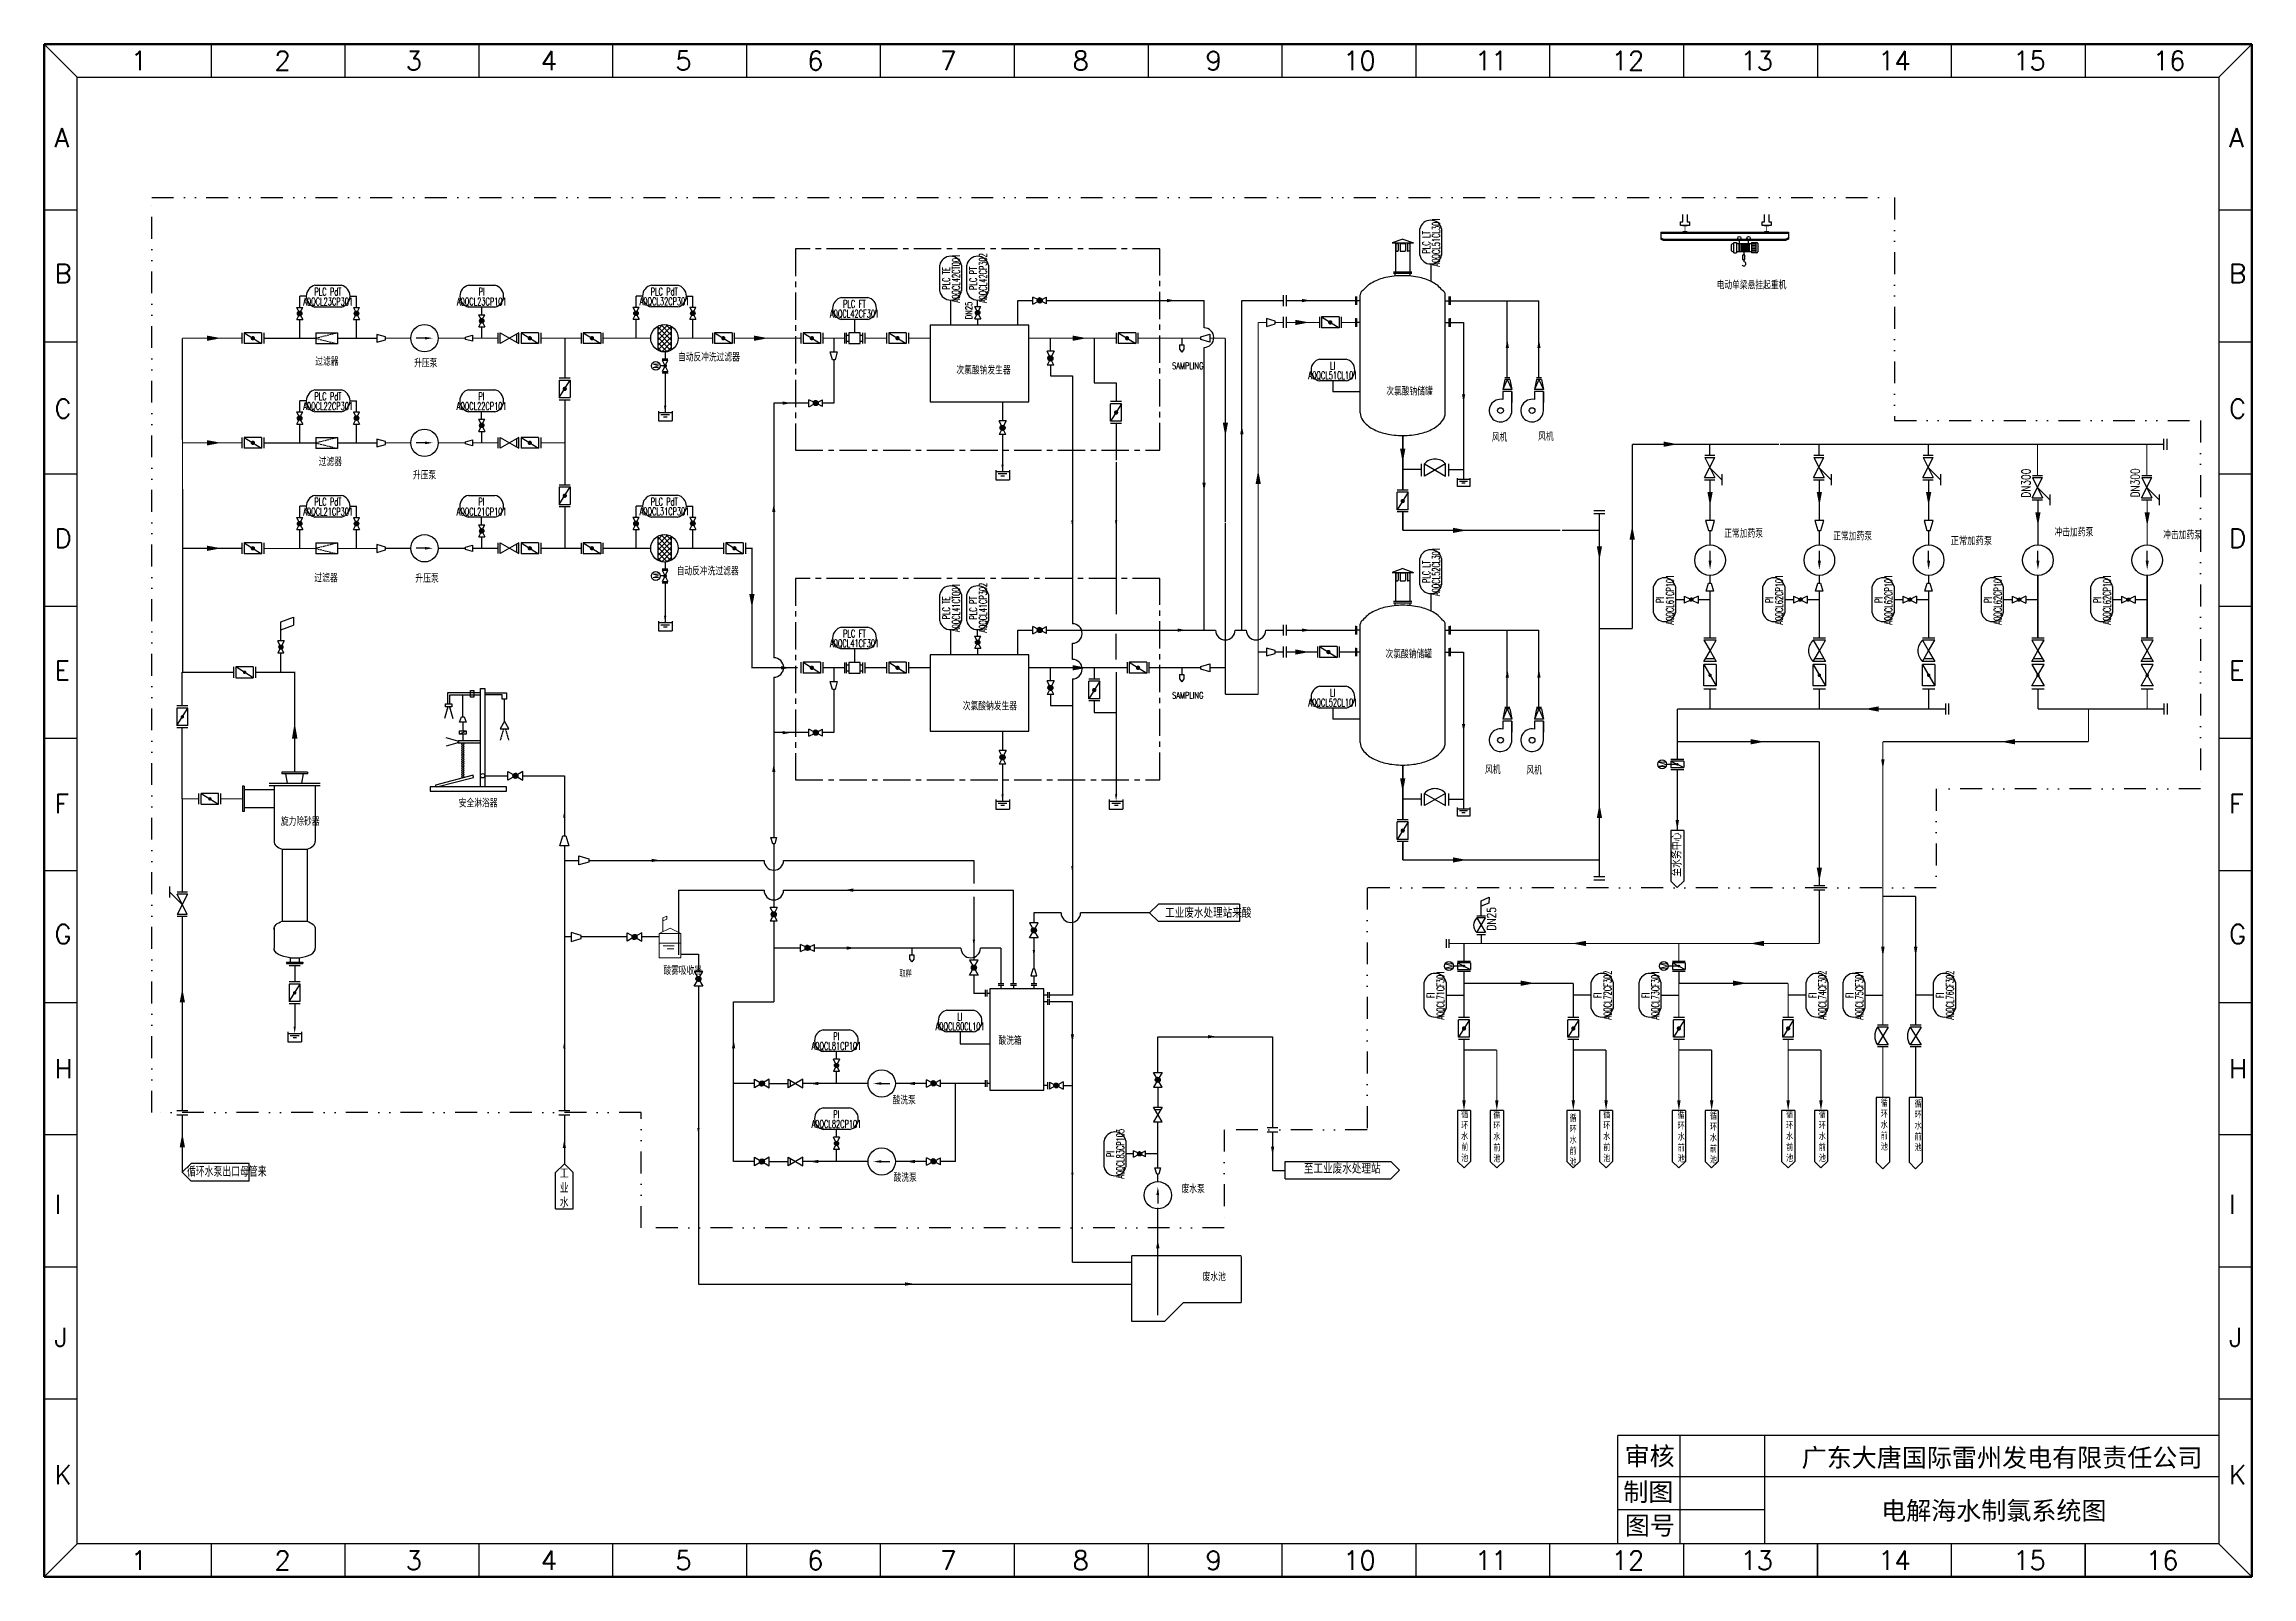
# Model space of a CAD drawing. Extents: x 125208 to 226212, y 106276 to 176435.
import ezdxf
from ezdxf.enums import TextEntityAlignment as Align

# ---------------------------------------------------------------- set-up
doc = ezdxf.new("R2010")
doc.units = 0
doc.header["$MEASUREMENT"] = 0
for name, pattern in [('CENTER', [2, 1.25, -0.25, 0.25, -0.25]), ('DASH', [0.35, 0.25, -0.1]), ('DASHED', [0.75, 0.5, -0.25]), ('DIVIDEX2', [2.5, 1, -0.5, 0, -0.5, 0, -0.5]), ('DX', [3250, 1500, -100, 50, -100, 1500]), ('XX', [300, 100, -100, 100])]:
    doc.linetypes.add(name, pattern=pattern)
doc.layers.get('0').update_dxf_attribs({"linetype": 'CONTINUOUS'})
for name, color, linetype in [('2', 3, 'CONTINUOUS'), ('4', 2, 'CONTINUOUS'), ('仪表设备', 7, 'CONTINUOUS')]:
    doc.layers.add(name, color=color, linetype=linetype)
doc.styles.add('GEDI', font='geditxt.shx', dxfattribs={"width": 0.75, "bigfont": 'hztxt1.shx'})
doc.styles.add('PID软件标准字体', font='geditxt.shx', dxfattribs={"width": 0.8, "bigfont": 'hztxt1.shx'})
doc.styles.add('ROMANS', font='geditxt.shx', dxfattribs={"width": 0.7, "height": 320, "bigfont": 'hztxt1.shx'})
doc.styles.get("Standard").update_dxf_attribs({"font": 'geditxt.shx', "width": 0.75, "bigfont": 'hztxt1.shx'})
doc.styles.add('样式 1', font='', dxfattribs={"height": 2})
doc.styles.add('样式 2', font='txt.shx', dxfattribs={"height": 2})
doc.styles.add('统一字体', font='geditxt.shx', dxfattribs={"width": 0.8, "bigfont": 'hztxt1.shx'})
doc.styles.get('样式 1').set_extended_font_data('FangSong_GB2312')

msp = doc.modelspace()

# ---------------------------------------------------------------- texts
at = {"color": 7, "linetype": 'ByBlock', "lineweight": -3, "style": '样式 2'}
for s, height, p in [('1', 868, (129181, 175245)), ('2', 868, (135743, 175245)), ('3', 868, (141753, 175245)), ('4', 868, (147931, 175245)), ('5', 868, (154085, 175245)), ('6', 868, (160120, 175245)), ('7', 868, (166202, 175245)), ('8', 868, (172261, 175245)), ('9', 868, (178343, 175245)), ('10', 867.8, (184641, 175245)), ('11', 867.8, (190675, 175245)), ('12', 867.8, (196925, 175245)), ('13', 867.8, (202816, 175245)), ('14', 867.8, (209114, 175245)), ('15', 867.8, (215292, 175245)), ('16', 867.8, (221686, 175245)), ('A', 868, (125678, 171717)), ('A', 868, (225170, 171717)), ('B', 868, (125678, 165502)), ('B', 868, (225170, 165502)), ('C', 868, (125678, 159314)), ('C', 868, (225170, 159314)), ('D', 868, (125678, 153379)), ('D', 868, (225170, 153379)), ('E', 868, (125678, 147331)), ('E', 868, (225170, 147331)), ('F', 868, (125678, 141228)), ('F', 868, (225170, 141228)), ('G', 868, (125678, 135264)), ('G', 868, (225170, 135264)), ('H', 868, (125678, 129105)), ('H', 868, (225170, 129105)), ('I', 868, (125678, 122889)), ('I', 868, (225170, 122889)), ('J', 868, (125678, 116814)), ('J', 868, (225170, 116814)), ('K', 868, (125678, 110514)), ('K', 868, (225170, 110514)), ('1', 868, (129181, 106598)), ('2', 868, (135743, 106598)), ('3', 868, (141753, 106598)), ('4', 868, (147931, 106598)), ('5', 868, (154085, 106598)), ('6', 868, (160120, 106598)), ('7', 868, (166202, 106598)), ('8', 868, (172261, 106598)), ('9', 868, (178343, 106598)), ('10', 867.8, (184641, 106598)), ('11', 867.8, (190675, 106598)), ('12', 867.8, (196925, 106598)), ('13', 867.8, (202816, 106598)), ('14', 867.8, (209114, 106598)), ('15', 867.8, (215292, 106598)), ('16', 867.8, (221370, 106598))]:
    msp.add_text(s, height=height, dxfattribs=at).set_placement(p)
at = {"color": 7}
for s, style, width, p in [('电动单梁悬挂起重机', 'GEDI', 0.75, (201726, 165216)), ('过滤器', 'GEDI', 0.75, (137611, 161716)), ('升压泵', 'GEDI', 0.75, (142136, 161648)), ('自动反冲洗过滤器', 'GEDI', 0.75, (154204, 161914)), ('次氯酸钠发生器', 'GEDI', 0.75, (166943, 161319)), ('次氯酸钠储罐', 'GEDI', 0.75, (186611, 160353)), ('风机', 'GEDI', 0.75, (191440, 158243)), ('风机', 'GEDI', 0.75, (193559, 158284)), ('过滤器', 'GEDI', 0.75, (137771, 157126)), ('升压泵', 'GEDI', 0.75, (142078, 156514)), ('正常加药泵', 'GEDI', 0.75, (202075, 153844)), ('正常加药泵', 'GEDI', 0.75, (207061, 153722)), ('正常加药泵', '统一字体', 0.8, (212436, 153504)), ('冲击加药泵', 'GEDI', 0.75, (217185, 153902)), ('冲击加药泵', 'GEDI', 0.75, (222157, 153776)), ('过滤器', 'GEDI', 0.75, (137570, 151807)), ('升压泵', 'GEDI', 0.75, (142194, 151788)), ('自动反冲洗过滤器', 'GEDI', 0.75, (154145, 152123)), ('次氯酸钠储罐', 'GEDI', 0.75, (186575, 148327)), ('次氯酸钠发生器', 'GEDI', 0.75, (167236, 145944)), ('风机', 'GEDI', 0.75, (191130, 143033)), ('风机', 'GEDI', 0.75, (193022, 143004)), ('安全淋浴器', 'GEDI', 0.75, (144176, 141500)), ('酸雾吸收器', 'GEDI', 0.75, (153538, 133837)), ('酸洗箱', 'GEDI', 0.75, (168869, 130632)), ('酸洗泵', 'GEDI', 0.75, (164023, 127908)), ('酸洗泵', 'GEDI', 0.75, (164069, 124360)), ('废水泵', 'GEDI', 0.75, (177243, 123843)), ('废水池', 'GEDI', 0.75, (178207, 119815))]:
    msp.add_text(s, height=350, dxfattribs=dict(at, style=style, width=width)).set_placement(p)
at = {"width": 0.75}
for s, height, style, p in [('DN25', 300, 'GEDI', (167660, 163843)), ('M', 250, 'ROMANS', (153315, 161596)), ('DN300', 400, 'GEDI', (216078, 155675)), ('DN300', 400, 'GEDI', (221078, 155687)), ('M', 250, 'ROMANS', (153315, 151979))]:
    msp.add_text(s, height=height, rotation=90, dxfattribs=dict(at, style=style)).set_placement(p)
at = {"color": 7, "width": 0.7}
for s, p in [('SAMPLING', (176811, 161561)), ('SAMPLING', (176811, 146475)), ('取样', (164339, 133723))]:
    msp.add_text(s, height=300, dxfattribs=at).set_placement(p)
at = {"color": 7, "style": 'GEDI', "width": 0.75}
for p in [(199235, 143468), (189478, 134234), (199308, 134234)]:
    msp.add_text('M', height=400, rotation=90, dxfattribs=at).set_placement(p, align=Align.MIDDLE)
at = {"style": 'GEDI', "width": 0.75}
for s, height, p in [('旋力除砂器', 350, (136036, 140662)), ('工业废水处理站来酸', 450, (176493, 136443)), ('循环水泵出口母管来', 400, (131740, 124604)), ('至工业废水处理站', 450, (182841, 124734))]:
    msp.add_text(s, height=height, dxfattribs=at).set_placement(p)
at = {"color": 7, "style": 'GEDI', "width": 0.75}
msp.add_text('至水务中心', height=400, rotation=90, dxfattribs=at).set_placement((199912, 138324), align=Align.MIDDLE_LEFT)
msp.add_text('DN25', height=400, rotation=90, dxfattribs=at).set_placement((191621, 135863))
at = {"color": 1, "attachment_point": 1}
for s, width, insert, char_height, style in [('{\\C256;循\\P环\\P水\\P前\\P池}', 600, (190037, 127581), 300, '统一字体'), ('{\\C256;循\\P环\\P水\\P前\\P池}', 600, (191510, 127558), 300, '统一字体'), ('{\\C256;循\\P环\\P水\\P前\\P池}', 600, (194999, 127408), 300, '统一字体'), ('{\\C256;循\\P环\\P水\\P前\\P池}', 600, (196537, 127568), 300, '统一字体'), ('{\\C256;循\\P环\\P水\\P前\\P池}', 600, (199944, 127554), 300, '统一字体'), ('{\\C256;循\\P环\\P水\\P前\\P池}', 600, (201417, 127507), 300, '统一字体'), ('{\\C256;循\\P环\\P水\\P前\\P池}', 600, (204903, 127577), 300, '统一字体'), ('{\\C256;循\\P环\\P水\\P前\\P池}', 600, (206397, 127577), 300, '统一字体'), ('{\\C256;循\\P环\\P水\\P前\\P池}', 600, (209233, 128101), 300, '统一字体'), ('{\\C256;循\\P环\\P水\\P前\\P池}', 600, (210784, 128063), 300, '统一字体'), ('{\\C256;工 \\P业\\P水}', 800.22, (148798, 124921), 400, 'GEDI')]:
    msp.add_mtext_dynamic_manual_height_columns(s, width=width, gutter_width=2000, heights=[0], dxfattribs=dict(at, insert=insert, char_height=char_height, style=style))
at = {"color": 0, "char_height": 840, "width": 27647.95, "attachment_point": 5, "style": '样式 1'}
for s, insert in [('{\\fFangSong_GB2312|b0|i0|c134|p49;审核}', (198659, 111756)), ('广东大唐国际雷州发电有限责任公司', (214782, 111682)), ('{\\fFangSong_GB2312|b0|i0|c134|p49;制图}', (198602, 110117)), ('{\\fFangSong_GB2312|b0|i0|c134|p49;图号}', (198672, 108584)), ('{\\fSimSun|b0|i0|c134|p2;电解海水制氯系统图}', (214406, 109259))]:
    msp.add_mtext(s, dxfattribs=dict(at, insert=insert))

# ---------------------------------------------------------------- blocks, each defined once
blk = doc.blocks.new('*X1')
at = {"color": 0}
for p, q in [((34130, 36517), (34394, 36780)), ((34130, 36251), (34643, 36765)), ((34130, 35986), (34820, 36676)), ((34820, 35979), (34130, 36669)), ((34130, 35721), (34820, 36411)), ((34820, 35714), (34130, 36404)), ((34802, 35466), (34130, 36139)), ((34143, 35469), (34820, 36146)), ((34820, 36244), (34301, 36763)), ((34820, 36509), (34548, 36781)), ((34606, 35398), (34130, 35873)), ((34340, 35398), (34130, 35608)), ((34338, 35399), (34820, 35881)), ((34601, 35397), (34820, 35616))]:
    blk.add_line(p, q, dxfattribs=at)
blk = doc.blocks.new('*X0')
at = {"color": 0}
for p, q in [((62115, 80425), (62198, 80507)), ((62115, 80429), (62193, 80507)), ((62116, 80417), (62206, 80507)), ((62116, 80421), (62202, 80507)), ((62116, 80434), (62189, 80507)), ((62116, 80439), (62184, 80507)), ((62117, 80413), (62210, 80506)), ((62117, 80445), (62178, 80506)), ((62117, 80409), (62213, 80505)), ((62118, 80406), (62217, 80504)), ((62119, 80450), (62172, 80504)), ((62119, 80402), (62220, 80503)), ((62120, 80399), (62224, 80502)), ((62121, 80457), (62165, 80502)), ((62122, 80396), (62227, 80501)), ((62123, 80393), (62230, 80500)), ((62125, 80390), (62233, 80498)), ((62125, 80466), (62157, 80498)), ((62126, 80387), (62236, 80497)), ((62128, 80384), (62238, 80495)), ((62130, 80382), (62241, 80493)), ((62131, 80379), (62243, 80491)), ((62133, 80377), (62246, 80489)), ((62135, 80374), (62248, 80487)), ((62136, 80481), (62142, 80487)), ((62138, 80372), (62251, 80485)), ((62140, 80370), (62253, 80483)), ((62142, 80368), (62255, 80481)), ((62144, 80366), (62257, 80478)), ((62147, 80364), (62259, 80476)), ((62149, 80362), (62261, 80473)), ((62152, 80360), (62263, 80471)), ((62155, 80358), (62264, 80468)), ((62158, 80357), (62266, 80465)), ((62161, 80355), (62267, 80462)), ((62164, 80354), (62269, 80459)), ((62167, 80353), (62270, 80456)), ((62170, 80351), (62271, 80453)), ((62173, 80350), (62272, 80449)), ((62177, 80350), (62273, 80446)), ((62181, 80349), (62274, 80442)), ((62184, 80348), (62275, 80438)), ((62188, 80348), (62275, 80434)), ((62192, 80347), (62275, 80430)), ((62197, 80347), (62275, 80426)), ((62201, 80348), (62275, 80421)), ((62206, 80348), (62275, 80416)), ((62212, 80349), (62274, 80411)), ((62218, 80351), (62272, 80405)), ((62224, 80353), (62270, 80398)), ((62233, 80357), (62266, 80390)), ((62245, 80365), (62258, 80377))]:
    blk.add_line(p, q, dxfattribs=at)
blk = doc.blocks.new('stdkks_loc')
for p, q in [((-6, 5), (6, 5)), ((6, -5), (-6, -5))]:
    blk.add_line(p, q)
for centre, start, end in [((-4.9, 0), 102.6804, 257.3196), ((4.9, 0), 282.6804, 77.3196)]:
    blk.add_arc(centre, 5.12, start, end)
at = {"style": 'PID软件标准字体', "width": 0.6}
for tag, p in [('LTOP', (-9.4, 3.1)), ('LBOT', (-9.4, -5.7))]:
    blk.add_attdef(tag, text='', height=2.5, dxfattribs=at).set_placement(p, align=Align.RIGHT)
for tag, p in [('CONTROLNAME', (-0.1, 0.3)), ('KKSCODE', (0, -4.2))]:
    blk.add_attdef(tag, text='', height=3.5, dxfattribs=at).set_placement(p, align=Align.CENTER)
for tag, p in [('RTOP', (9.7, 3.1)), ('RBOT', (9.7, -5.7))]:
    blk.add_attdef(tag, p, '', height=2.5, dxfattribs=at)
blk = doc.blocks.new('*X4')
at = {"color": 0}
for p, q in [((62115, 80425), (62198, 80507)), ((62115, 80429), (62193, 80507)), ((62116, 80417), (62206, 80507)), ((62116, 80421), (62202, 80507)), ((62116, 80434), (62189, 80507)), ((62116, 80439), (62184, 80507)), ((62117, 80413), (62210, 80506)), ((62117, 80445), (62178, 80506)), ((62117, 80409), (62213, 80505)), ((62118, 80406), (62217, 80504)), ((62119, 80450), (62172, 80504)), ((62119, 80402), (62220, 80503)), ((62120, 80399), (62224, 80502)), ((62121, 80457), (62165, 80502)), ((62122, 80396), (62227, 80501)), ((62123, 80393), (62230, 80500)), ((62125, 80390), (62233, 80498)), ((62125, 80466), (62157, 80498)), ((62126, 80387), (62236, 80497)), ((62128, 80384), (62238, 80495)), ((62130, 80382), (62241, 80493)), ((62131, 80379), (62243, 80491)), ((62133, 80377), (62246, 80489)), ((62135, 80374), (62248, 80487)), ((62136, 80481), (62142, 80487)), ((62138, 80372), (62251, 80485)), ((62140, 80370), (62253, 80483)), ((62142, 80368), (62255, 80481)), ((62144, 80366), (62257, 80478)), ((62147, 80364), (62259, 80476)), ((62149, 80362), (62261, 80473)), ((62152, 80360), (62263, 80471)), ((62155, 80358), (62264, 80468)), ((62158, 80357), (62266, 80465)), ((62161, 80355), (62267, 80462)), ((62164, 80354), (62269, 80459)), ((62167, 80353), (62270, 80456)), ((62170, 80351), (62271, 80453)), ((62173, 80350), (62272, 80449)), ((62177, 80350), (62273, 80446)), ((62181, 80349), (62274, 80442)), ((62184, 80348), (62275, 80438)), ((62188, 80348), (62275, 80434)), ((62192, 80347), (62275, 80430)), ((62197, 80347), (62275, 80426)), ((62201, 80348), (62275, 80421)), ((62206, 80348), (62275, 80416)), ((62212, 80349), (62274, 80411)), ((62218, 80351), (62272, 80405)), ((62224, 80353), (62270, 80398)), ((62233, 80357), (62266, 80390)), ((62245, 80365), (62258, 80377))]:
    blk.add_line(p, q, dxfattribs=at)

# ---------------------------------------------------------------- linework, layer by layer
at = {"color": 7, "linetype": 'ByBlock', "lineweight": 50}
for p, q in [((125208, 176435), (226212, 176435)), ((125208, 106276), (125208, 176435)), ((226212, 176435), (226212, 106276)), ((226212, 106276), (125208, 106276))]:
    msp.add_line(p, q, dxfattribs=at)
at = {"color": 7, "linetype": 'ByBlock', "lineweight": -3}
for p, q in [((126720, 174923), (125208, 176435)), ((132843, 176435), (132843, 174923)), ((138967, 176435), (138967, 174923)), ((145091, 176435), (145091, 174923)), ((151215, 176435), (151215, 174923)), ((157339, 176435), (157339, 174923)), ((163462, 176435), (163462, 174923)), ((169586, 176435), (169586, 174923)), ((175710, 176435), (175710, 174923)), ((181834, 176435), (181834, 174923)), ((187958, 176435), (187958, 174923)), ((194081, 176435), (194081, 174923)), ((200205, 176435), (200205, 174923)), ((206339, 176435), (206339, 174923)), ((212463, 176435), (212463, 174923)), ((218587, 176435), (218587, 174923)), ((224700, 174923), (226212, 176435)), ((126720, 168841), (125208, 168841)), ((226212, 168841), (224700, 168841)), ((226212, 168841), (224700, 168841)), ((126720, 162792), (125208, 162792)), ((226212, 162792), (224700, 162792)), ((126720, 156744), (125208, 156744)), ((226212, 156744), (224700, 156744)), ((126720, 150696), (125208, 150696)), ((226212, 150696), (224700, 150696)), ((126720, 144648), (125208, 144648)), ((226212, 144648), (224700, 144648)), ((126720, 138600), (125208, 138600)), ((226212, 138600), (224700, 138600)), ((126720, 132551), (125208, 132551)), ((226212, 132551), (224700, 132551)), ((126720, 126503), (125208, 126503)), ((226212, 126503), (224700, 126503)), ((126720, 120455), (125208, 120455)), ((226212, 120455), (224700, 120455)), ((126720, 114407), (125208, 114407)), ((226212, 114407), (224700, 114407)), ((126720, 107788), (125208, 106276)), ((132843, 107788), (132843, 106276)), ((132843, 107788), (132843, 106276)), ((138967, 107788), (138967, 106276)), ((145091, 107788), (145091, 106276)), ((151215, 107788), (151215, 106276)), ((157339, 107788), (157339, 106276)), ((163462, 107788), (163462, 106276)), ((169586, 107788), (169586, 106276)), ((175710, 107788), (175710, 106276)), ((181834, 107788), (181834, 106276)), ((187958, 107788), (187958, 106276)), ((194081, 107788), (194081, 106276)), ((200205, 107788), (200205, 106276)), ((200205, 107788), (200205, 106276)), ((206329, 107788), (206329, 106276)), ((206339, 107788), (206339, 106276)), ((212453, 107788), (212453, 106276)), ((212463, 107788), (212463, 106276)), ((218576, 107788), (218576, 106276)), ((218587, 107788), (218587, 106276)), ((224700, 107788), (226212, 106276))]:
    msp.add_line(p, q, dxfattribs=at)
at = {"color": 7, "linetype": 'ByBlock', "lineweight": 30}
for p, q in [((126720, 174923), (224700, 174923)), ((126720, 107788), (126720, 174923)), ((224700, 174923), (224700, 107788)), ((224700, 112739), (197204, 112739)), ((224700, 107788), (126720, 107788))]:
    msp.add_line(p, q, dxfattribs=at)
at = {"linetype": 'DIVIDEX2', "ltscale": 1000}
for p, q in [((130127, 127525), (130127, 169409)), ((130127, 169409), (209864, 169409)), ((209864, 169409), (209864, 159201)), ((209864, 159201), (223868, 159201)), ((223868, 159201), (223868, 142345)), ((223868, 142345), (211777, 142345)), ((211777, 142345), (211777, 137820)), ((211777, 137820), (185738, 137820)), ((185738, 137820), (185738, 126745)), ((152516, 127525), (130127, 127525)), ((152516, 122246), (152516, 127525)), ((185738, 126745), (179197, 126745)), ((179197, 126745), (179197, 122246)), ((179197, 122246), (152516, 122246))]:
    msp.add_line(p, q, dxfattribs=at)
at = {"linetype": 'CENTER', "ltscale": 1000}
for p, q in [((159589, 167067), (159589, 157851)), ((176251, 167067), (159589, 167067)), ((176251, 157851), (176251, 167067)), ((159589, 157851), (176251, 157851)), ((159589, 151981), (159589, 142766)), ((176251, 151981), (159589, 151981)), ((176251, 142766), (176251, 151981)), ((159589, 142766), (176251, 142766))]:
    msp.add_line(p, q, dxfattribs=at)
at = {"color": 7}
for p, q in [((187364, 167511), (186877, 167334)), ((186877, 167334), (187852, 167334)), ((187039, 167334), (187039, 166016)), ((187044, 167282), (187044, 166983)), ((187053, 167315), (187130, 167315)), ((187053, 166951), (187130, 166951)), ((187154, 167282), (187154, 166983)), ((187241, 167282), (187241, 166983)), ((187273, 167315), (187455, 167315)), ((187273, 166951), (187455, 166951)), ((187364, 167511), (187852, 167334)), ((187488, 167282), (187488, 166983)), ((187575, 167282), (187575, 166983)), ((187675, 167315), (187598, 167315)), ((187675, 166951), (187598, 166951)), ((187685, 167282), (187685, 166983)), ((187689, 167334), (187689, 166016)), ((186948, 166016), (187780, 166016)), ((186948, 165951), (187780, 165951)), ((187364, 152425), (186877, 152248)), ((186877, 152248), (187852, 152248)), ((187039, 152248), (187039, 150930)), ((187044, 152197), (187044, 151898)), ((187053, 152229), (187130, 152229)), ((187053, 151865), (187130, 151865)), ((187154, 152197), (187154, 151898)), ((187241, 152197), (187241, 151898)), ((187273, 152229), (187455, 152229)), ((187273, 151865), (187455, 151865)), ((187364, 152425), (187852, 152248)), ((187488, 152197), (187488, 151898)), ((187575, 152197), (187575, 151898)), ((187675, 152229), (187598, 152229)), ((187675, 151865), (187598, 151865)), ((187685, 152197), (187685, 151898)), ((187689, 152248), (187689, 150930)), ((186948, 150930), (187780, 150930)), ((186948, 150865), (187780, 150865)), ((199631, 143699), (200219, 143699)), ((199631, 143619), (200219, 143317)), ((200219, 143619), (199631, 143619)), ((199631, 143619), (199631, 143317)), ((200219, 143619), (200219, 143317)), ((199631, 143317), (200219, 143317)), ((199631, 143237), (200219, 143237)), ((199625, 140446), (199625, 138124)), ((200225, 140446), (199625, 140446)), ((200225, 140446), (200225, 138124)), ((190951, 137213), (191322, 137389)), ((191322, 137389), (191299, 137120)), ((199925, 137824), (199625, 138124)), ((199925, 137824), (200225, 138124)), ((191147, 136524), (190755, 136524)), ((190755, 135765), (191147, 136444)), ((190755, 136444), (191147, 135765)), ((191147, 136444), (190755, 136444)), ((190951, 136522), (190951, 137213)), ((191299, 137120), (190951, 136983)), ((189368, 135073), (189368, 135464)), ((189495, 135073), (189495, 135464)), ((191147, 135765), (190755, 135765)), ((190755, 135685), (191147, 135685)), ((190951, 135685), (190951, 135269)), ((189874, 134466), (190462, 134466)), ((189874, 134386), (190462, 134083)), ((190462, 134386), (189874, 134386)), ((189874, 134386), (189874, 134083)), ((190462, 134386), (190462, 134083)), ((199704, 134466), (200292, 134466)), ((199704, 134386), (200292, 134083)), ((200292, 134386), (199704, 134386)), ((199704, 134386), (199704, 134083)), ((200292, 134386), (200292, 134083)), ((189874, 134083), (190462, 134083)), ((189874, 134003), (190462, 134003)), ((199704, 134083), (200292, 134083)), ((199704, 134003), (200292, 134003)), ((189868, 127618), (189868, 125296)), ((190468, 127618), (189868, 127618)), ((190468, 127618), (190468, 125296)), ((191368, 127618), (191368, 125296)), ((191968, 127618), (191368, 127618)), ((191968, 127618), (191968, 125296)), ((194868, 127618), (194868, 125296)), ((195468, 127618), (194868, 127618)), ((195468, 127618), (195468, 125296)), ((196368, 127618), (196368, 125296)), ((196968, 127618), (196368, 127618)), ((196968, 127618), (196968, 125296)), ((199698, 127618), (199698, 125296)), ((200298, 127618), (199698, 127618)), ((200298, 127618), (200298, 125296)), ((201198, 127618), (201198, 125296)), ((201798, 127618), (201198, 127618)), ((201798, 127618), (201798, 125296)), ((204698, 127618), (204698, 125296)), ((205298, 127618), (204698, 127618)), ((205298, 127618), (205298, 125296)), ((206198, 127618), (206198, 125296)), ((206798, 127618), (206198, 127618)), ((206798, 127618), (206798, 125296)), ((209031, 128222), (209031, 125255)), ((209631, 128222), (209031, 128222)), ((209631, 128222), (209631, 125255)), ((210531, 128222), (210531, 125255)), ((211131, 128222), (210531, 128222)), ((211131, 128222), (211131, 125255)), ((190168, 124996), (189868, 125296)), ((190168, 124996), (190468, 125296)), ((191668, 124996), (191368, 125296)), ((191668, 124996), (191968, 125296)), ((195168, 124996), (194868, 125296)), ((195168, 124996), (195468, 125296)), ((196668, 124996), (196368, 125296)), ((196668, 124996), (196968, 125296)), ((199998, 124996), (199698, 125296)), ((199998, 124996), (200298, 125296)), ((201498, 124996), (201198, 125296)), ((201498, 124996), (201798, 125296)), ((204998, 124996), (204698, 125296)), ((204998, 124996), (205298, 125296)), ((206498, 124996), (206198, 125296)), ((206498, 124996), (206798, 125296)), ((209331, 124955), (209031, 125255)), ((209331, 124955), (209631, 125255)), ((210831, 124955), (210531, 125255)), ((210831, 124955), (211131, 125255))]:
    msp.add_line(p, q, dxfattribs=at)
at = {"color": 7, "linetype": 'DX'}
for p, q in [((187021, 165818), (187021, 165951)), ((187708, 165818), (187708, 165951)), ((187021, 150732), (187021, 150865)), ((187708, 150732), (187708, 150865))]:
    msp.add_line(p, q, dxfattribs=at)
for p, q in [((188643, 166373), (188643, 165568)), ((136901, 164385), (136901, 164898)), ((137201, 164898), (136901, 164898)), ((139201, 164898), (139501, 164898)), ((139501, 164385), (139501, 164898)), ((152288, 164392), (152288, 164905)), ((152588, 164905), (152288, 164905)), ((154588, 164905), (154888, 164905)), ((154888, 164392), (154888, 164905)), ((166681, 164721), (166681, 163567)), ((167916, 164421), (167916, 164721)), ((170693, 164729), (170438, 164856)), ((170438, 164533), (170438, 164856)), ((170438, 164533), (170694, 164665)), ((170821, 164730), (171066, 164855)), ((171066, 164544), (170821, 164665)), ((171066, 164544), (171066, 164855)), ((181902, 164445), (181902, 164945)), ((182052, 164445), (182052, 164945)), ((185201, 164890), (185201, 164500)), ((185247, 164877), (185247, 164500)), ((185420, 164688), (185247, 164688)), ((185420, 159558), (185420, 164963)), ((189308, 159558), (189308, 164963)), ((189481, 164877), (189481, 164500)), ((189528, 164890), (189528, 164500)), ((136754, 164385), (136870, 164159)), ((136754, 164385), (137038, 164385)), ((136763, 163831), (136871, 164047)), ((136763, 163831), (137038, 163831)), ((136901, 162966), (136901, 163831)), ((136927, 164160), (137038, 164385)), ((136927, 164047), (137038, 163831)), ((139354, 164385), (139470, 164159)), ((139354, 164385), (139638, 164385)), ((139363, 163831), (139471, 164047)), ((139363, 163831), (139638, 163831)), ((139501, 162966), (139501, 163831)), ((139527, 164160), (139638, 164385)), ((139527, 164047), (139638, 163831)), ((145081, 164051), (145366, 164051)), ((145081, 164051), (145197, 163825)), ((145091, 163497), (145198, 163713)), ((145228, 164051), (145228, 164388)), ((145254, 163826), (145366, 164051)), ((145255, 163713), (145365, 163497)), ((152141, 164392), (152257, 164167)), ((152141, 164392), (152426, 164392)), ((152150, 163838), (152258, 164054)), ((152150, 163838), (152425, 163838)), ((152288, 162974), (152288, 163838)), ((152314, 164167), (152426, 164392)), ((152314, 164055), (152425, 163838)), ((154741, 164392), (154857, 164167)), ((154741, 164392), (155026, 164392)), ((154750, 163838), (154858, 164054)), ((154750, 163838), (155025, 163838)), ((154888, 162974), (154888, 163838)), ((154914, 164167), (155026, 164392)), ((154914, 164055), (155025, 163838)), ((162285, 163837), (162285, 163219)), ((167773, 164421), (168058, 164421)), ((167773, 164421), (167889, 164195)), ((167783, 163867), (167890, 164083)), ((167783, 163867), (168057, 163867)), ((167920, 163567), (167920, 163867)), ((167946, 164195), (168058, 164421)), ((167947, 164083), (168057, 163867)), ((181902, 163445), (181902, 163945)), ((182052, 163445), (182052, 163945)), ((183549, 163945), (183549, 163445)), ((183649, 163945), (183649, 163445)), ((183649, 163945), (184449, 163445)), ((184449, 163945), (183649, 163945)), ((184449, 163945), (184449, 163445)), ((184549, 163945), (184549, 163445)), ((185201, 163890), (185201, 163500)), ((185247, 163877), (185247, 163500)), ((185420, 163688), (185247, 163688)), ((189308, 163688), (189481, 163688)), ((189481, 163877), (189481, 163500)), ((189528, 163890), (189528, 163500)), ((189528, 163695), (190149, 163695)), ((190149, 163695), (190149, 156508)), ((134255, 163224), (134255, 162724)), ((134355, 163224), (134355, 162724)), ((134355, 163224), (135155, 162724)), ((135155, 163224), (134355, 163224)), ((135155, 162724), (134355, 162724)), ((135155, 163224), (135155, 162724)), ((135255, 163224), (135255, 162724)), ((137635, 163216), (137635, 162716)), ((137635, 163216), (138635, 163216)), ((138635, 162716), (137635, 162716)), ((138635, 163216), (138635, 162716)), ((142827, 162974), (142233, 162974)), ((145091, 163497), (145365, 163497)), ((145228, 162974), (145228, 163497)), ((145976, 162729), (145976, 163219)), ((146925, 163219), (146076, 162729)), ((146076, 163219), (146925, 162729)), ((146076, 162729), (146076, 163219)), ((146820, 163158), (146820, 162790)), ((146925, 162729), (146925, 163219)), ((147025, 163224), (147025, 162724)), ((147025, 163224), (147825, 162724)), ((147825, 163224), (147025, 163224)), ((147825, 162724), (147025, 162724)), ((147825, 163224), (147825, 162724)), ((147925, 163224), (147925, 162724)), ((149771, 163224), (149771, 162724)), ((149871, 163224), (149871, 162724)), ((149871, 163224), (150671, 162724)), ((150671, 163224), (149871, 163224)), ((150671, 162724), (149871, 162724)), ((150671, 163224), (150671, 162724)), ((150771, 163224), (150771, 162724)), ((153277, 163522), (153277, 162426)), ((153898, 163522), (153898, 162426)), ((155779, 163224), (155779, 162724)), ((155879, 163224), (155879, 162724)), ((155879, 163224), (156679, 162724)), ((156679, 163224), (155879, 163224)), ((156679, 162724), (155879, 162724)), ((156679, 163224), (156679, 162724)), ((156779, 163224), (156779, 162724)), ((159832, 163224), (159832, 162724)), ((159932, 163224), (159932, 162724)), ((159932, 163224), (160732, 162724)), ((160732, 163224), (159932, 163224)), ((160732, 162724), (159932, 162724)), ((160732, 163224), (160732, 162724)), ((160832, 163224), (160832, 162724)), ((161832, 163219), (161832, 162729)), ((161919, 162729), (161919, 163219)), ((161919, 163113), (162028, 163113)), ((161919, 162835), (162028, 162835)), ((162542, 163113), (162651, 163113)), ((162542, 162835), (162651, 162835)), ((162651, 163219), (162651, 162729)), ((162751, 163219), (162751, 162729)), ((163751, 163224), (163751, 162724)), ((163851, 163224), (163851, 162724)), ((163851, 163224), (164651, 162724)), ((164651, 163224), (163851, 163224)), ((164651, 162724), (163851, 162724)), ((164651, 163224), (164651, 162724)), ((164751, 163224), (164751, 162724)), ((173251, 162974), (173251, 160932)), ((174251, 163224), (174251, 162724)), ((174351, 163224), (174351, 162724)), ((174351, 163224), (175151, 162724)), ((175151, 163224), (174351, 163224)), ((175151, 162724), (174351, 162724)), ((175151, 163224), (175151, 162724)), ((175251, 163224), (175251, 162724)), ((184449, 163445), (183649, 163445)), ((153618, 161707), (153389, 161707)), ((153484, 162030), (153749, 162030)), ((153484, 161970), (153749, 161970)), ((153484, 161970), (153749, 161453)), ((153492, 161453), (153749, 161970)), ((153618, 162345), (153618, 162030)), ((171216, 162118), (171090, 162374)), ((171412, 162374), (171090, 162374)), ((171216, 161991), (171090, 161746)), ((171401, 161746), (171090, 161746)), ((171401, 161746), (171280, 161991)), ((171412, 162374), (171281, 162118)), ((148777, 161156), (149277, 161156)), ((148777, 161056), (149277, 161056)), ((148777, 160256), (149277, 161056)), ((148777, 161056), (148777, 160256)), ((149277, 161056), (149277, 160256)), ((153490, 161392), (153755, 161392)), ((153492, 161453), (153749, 161453)), ((153620, 161392), (153620, 159570)), ((173251, 160932), (174251, 160932)), ((174251, 160932), (174251, 160072)), ((184170, 161017), (184170, 160517)), ((192035, 161088), (191944, 160625)), ((192149, 161088), (191944, 160625)), ((192149, 161088), (192355, 160625)), ((192263, 161088), (192355, 160625)), ((193481, 161088), (193389, 160625)), ((193595, 161088), (193389, 160625)), ((193595, 161088), (193801, 160625)), ((193709, 161088), (193801, 160625)), ((136754, 159597), (136870, 159371)), ((136754, 159597), (137038, 159597)), ((136901, 159597), (136901, 160109)), ((137201, 160109), (136901, 160109)), ((136927, 159371), (137038, 159597)), ((139201, 160109), (139501, 160109)), ((139354, 159597), (139470, 159371)), ((139354, 159597), (139638, 159597)), ((139501, 159597), (139501, 160109)), ((139527, 159371), (139638, 159597)), ((145224, 159263), (145224, 159599)), ((148777, 160256), (149277, 160256)), ((148777, 160156), (149277, 160156)), ((153308, 159638), (153308, 159194)), ((153933, 159638), (153933, 159194)), ((160194, 159838), (160194, 160160)), ((160449, 160033), (160194, 160160)), ((160194, 159838), (160450, 159969)), ((160577, 160034), (160822, 160160)), ((160822, 159848), (160577, 159970)), ((160822, 159848), (160822, 160160)), ((169055, 160040), (169055, 159190)), ((174501, 160072), (174001, 160072)), ((174501, 159972), (174001, 159972)), ((174501, 159972), (174001, 159172)), ((174001, 159172), (174001, 159972)), ((174501, 159172), (174501, 159972)), ((185420, 160517), (184170, 160517)), ((191944, 160529), (191944, 160166)), ((192355, 160529), (191944, 160529)), ((192355, 159659), (192355, 160529)), ((192355, 160529), (192355, 160026)), ((193801, 160529), (193389, 160529)), ((193389, 160529), (193389, 160166)), ((193801, 159659), (193801, 160529)), ((193801, 160529), (193801, 160026)), ((136763, 159043), (136871, 159259)), ((136763, 159043), (137038, 159043)), ((136901, 158178), (136901, 159043)), ((136927, 159259), (137038, 159043)), ((139363, 159043), (139471, 159259)), ((139363, 159043), (139638, 159043)), ((139501, 158178), (139501, 159043)), ((139527, 159259), (139638, 159043)), ((145081, 159263), (145366, 159263)), ((145081, 159263), (145197, 159037)), ((145091, 158709), (145198, 158925)), ((145091, 158709), (145365, 158709)), ((145228, 158186), (145228, 158709)), ((145254, 159037), (145366, 159263)), ((145255, 158925), (145365, 158709)), ((153308, 159570), (153933, 159570)), ((153308, 159194), (153933, 159194)), ((153418, 159474), (153823, 159474)), ((153545, 159379), (153712, 159379)), ((169221, 159190), (168899, 159190)), ((169025, 158935), (168899, 159190)), ((169025, 158808), (168899, 158563)), ((169210, 158563), (169089, 158807)), ((169221, 159190), (169090, 158935)), ((174501, 159172), (174001, 159172)), ((174501, 159072), (174001, 159072)), ((174251, 159072), (174251, 157393)), ((134255, 158436), (134255, 157936)), ((134355, 158436), (134355, 157936)), ((134355, 158436), (135155, 157936)), ((135155, 158436), (134355, 158436)), ((135155, 157936), (134355, 157936)), ((135155, 158436), (135155, 157936)), ((135255, 158436), (135255, 157936)), ((137635, 158428), (137635, 157928)), ((137635, 158428), (138635, 158428)), ((138635, 157928), (137635, 157928)), ((138635, 158428), (138635, 157928)), ((142827, 158186), (142233, 158186)), ((145976, 157941), (145976, 158430)), ((146925, 158430), (146076, 157941)), ((146076, 158430), (146925, 157941)), ((146076, 157941), (146076, 158430)), ((146820, 158370), (146820, 158001)), ((146925, 157941), (146925, 158430)), ((147025, 158436), (147025, 157936)), ((147025, 158436), (147825, 157936)), ((147825, 158436), (147025, 158436)), ((147825, 157936), (147025, 157936)), ((147825, 158436), (147825, 157936)), ((147925, 158436), (147925, 157936)), ((169210, 158563), (168899, 158563)), ((169055, 158563), (169055, 156872)), ((201179, 157617), (201637, 157617)), ((206179, 157617), (206637, 157617)), ((211179, 157617), (211637, 157617)), ((222174, 158371), (222174, 157871)), ((222324, 158371), (222324, 157871)), ((168742, 156940), (168742, 156496)), ((168742, 156872), (169367, 156872)), ((168852, 156776), (169257, 156776)), ((168980, 156681), (169146, 156681)), ((169367, 156940), (169367, 156496)), ((174251, 157301), (174251, 150340)), ((188204, 157224), (188204, 156665)), ((188354, 157224), (189323, 156665)), ((189323, 157224), (188354, 156665)), ((188354, 156665), (188354, 157224)), ((189323, 156665), (189323, 157224)), ((189473, 156665), (189473, 157224)), ((189867, 156187), (189867, 156570)), ((190432, 156570), (190432, 156187)), ((201164, 156594), (201637, 157517)), ((201164, 156594), (201638, 156594)), ((201179, 157517), (201638, 156594)), ((201179, 157517), (201637, 157517)), ((201970, 156498), (201404, 157063)), ((201970, 156748), (201970, 156248)), ((206164, 156594), (206637, 157517)), ((206164, 156594), (206638, 156594)), ((206179, 157517), (206638, 156594)), ((206179, 157517), (206637, 157517)), ((206970, 156498), (206404, 157063)), ((206970, 156748), (206970, 156248)), ((211164, 156594), (211637, 157517)), ((211164, 156594), (211638, 156594)), ((211179, 157517), (211638, 156594)), ((211179, 157517), (211637, 157517)), ((211970, 156498), (211404, 157063)), ((211970, 156748), (211970, 156248)), ((216164, 155670), (216637, 156594)), ((216179, 156694), (216637, 156694)), ((216179, 156594), (216638, 155670)), ((216179, 156594), (216637, 156594)), ((221164, 155670), (221637, 156594)), ((221179, 156694), (221637, 156694)), ((221179, 156594), (221638, 155670)), ((221179, 156594), (221637, 156594)), ((148777, 156263), (149277, 156263)), ((148777, 156163), (149277, 156163)), ((148777, 155363), (149277, 156163)), ((148777, 156163), (148777, 155363)), ((149277, 156163), (149277, 155363)), ((168742, 156496), (169367, 156496)), ((187614, 156020), (187114, 156020)), ((187614, 155920), (187114, 155920)), ((187614, 155920), (187114, 155120)), ((187114, 155120), (187114, 155920)), ((187614, 155120), (187614, 155920)), ((190432, 156187), (189867, 156187)), ((190331, 156420), (189961, 156420)), ((190215, 156334), (190063, 156334)), ((201164, 156494), (201638, 156494)), ((206164, 156494), (206638, 156494)), ((211164, 156494), (211638, 156494)), ((216164, 155670), (216638, 155670)), ((216164, 155570), (216638, 155570)), ((216970, 155574), (216404, 156140)), ((216970, 155824), (216970, 155324)), ((221164, 155670), (221638, 155670)), ((221164, 155570), (221638, 155570)), ((221970, 155574), (221404, 156140)), ((221970, 155824), (221970, 155324)), ((136754, 154769), (136870, 154543)), ((136754, 154769), (137038, 154769)), ((136901, 154769), (136901, 155281)), ((137201, 155281), (136901, 155281)), ((136927, 154543), (137038, 154769)), ((139201, 155281), (139501, 155281)), ((139354, 154769), (139470, 154543)), ((139354, 154769), (139638, 154769)), ((139501, 154769), (139501, 155281)), ((139527, 154543), (139638, 154769)), ((145224, 154435), (145224, 154771)), ((148777, 155363), (149277, 155363)), ((148777, 155263), (149277, 155263)), ((152141, 154776), (152257, 154550)), ((152141, 154776), (152426, 154776)), ((152288, 154776), (152288, 155289)), ((152588, 155289), (152288, 155289)), ((152314, 154551), (152426, 154776)), ((154588, 155289), (154888, 155289)), ((154741, 154776), (154857, 154550)), ((154741, 154776), (155026, 154776)), ((154888, 154776), (154888, 155289)), ((154914, 154551), (155026, 154776)), ((187614, 155120), (187114, 155120)), ((187614, 155020), (187114, 155020)), ((196114, 155093), (196614, 155093)), ((196114, 154943), (196614, 154943)), ((134255, 153607), (134255, 153107)), ((134355, 153607), (134355, 153107)), ((134355, 153607), (135155, 153107)), ((135155, 153607), (134355, 153607)), ((135155, 153607), (135155, 153107)), ((135255, 153607), (135255, 153107)), ((136763, 154215), (136871, 154430)), ((136763, 154215), (137038, 154215)), ((136901, 153350), (136901, 154215)), ((136927, 154431), (137038, 154215)), ((137635, 153600), (137635, 153100)), ((137635, 153600), (138635, 153600)), ((138635, 153600), (138635, 153100)), ((139363, 154215), (139471, 154430)), ((139363, 154215), (139638, 154215)), ((139501, 153350), (139501, 154215)), ((139527, 154431), (139638, 154215)), ((145081, 154435), (145366, 154435)), ((145081, 154435), (145197, 154209)), ((145091, 153881), (145198, 154096)), ((145091, 153881), (145365, 153881)), ((145228, 153357), (145228, 153881)), ((145254, 154209), (145366, 154435)), ((145255, 154097), (145365, 153881)), ((145976, 153113), (145976, 153602)), ((146925, 153602), (146076, 153113)), ((146076, 153602), (146925, 153113)), ((146076, 153113), (146076, 153602)), ((146820, 153542), (146820, 153173)), ((146925, 153113), (146925, 153602)), ((147025, 153607), (147025, 153107)), ((147025, 153607), (147825, 153107)), ((147825, 153607), (147025, 153607)), ((147825, 153607), (147825, 153107)), ((147925, 153607), (147925, 153107)), ((149771, 153607), (149771, 153107)), ((149871, 153607), (149871, 153107)), ((149871, 153607), (150671, 153107)), ((150671, 153607), (149871, 153607)), ((150671, 153607), (150671, 153107)), ((150771, 153607), (150771, 153107)), ((152150, 154222), (152258, 154438)), ((152150, 154222), (152425, 154222)), ((152288, 153357), (152288, 154222)), ((152314, 154438), (152425, 154222)), ((153277, 153906), (153277, 152809)), ((153898, 153906), (153898, 152809)), ((154750, 154222), (154858, 154438)), ((154750, 154222), (155025, 154222)), ((154888, 153357), (154888, 154222)), ((154914, 154438), (155025, 154222)), ((156288, 153607), (156288, 153107)), ((156388, 153607), (156388, 153107)), ((156388, 153607), (157188, 153107)), ((157188, 153607), (156388, 153607)), ((157188, 153607), (157188, 153107)), ((157288, 153607), (157288, 153107)), ((135155, 153107), (134355, 153107)), ((138635, 153100), (137635, 153100)), ((142827, 153357), (142233, 153357)), ((147825, 153107), (147025, 153107)), ((150671, 153107), (149871, 153107)), ((153618, 152728), (153618, 152414)), ((157188, 153107), (156388, 153107)), ((201425, 152568), (201425, 153247)), ((206425, 152568), (206425, 153247)), ((211425, 152568), (211425, 153247)), ((216425, 152568), (216425, 153247)), ((221425, 152568), (221425, 153247)), ((153618, 152090), (153389, 152090)), ((153484, 152414), (153749, 152414)), ((153484, 152353), (153749, 151836)), ((153484, 152353), (153749, 152353)), ((153484, 151776), (153749, 151776)), ((153492, 151836), (153749, 152353)), ((153492, 151836), (153749, 151836)), ((153620, 151776), (153620, 149954)), ((188643, 151287), (188643, 150483)), ((200242, 151005), (199842, 151005)), ((200242, 151173), (200500, 151040)), ((200242, 151173), (200242, 150848)), ((200499, 150975), (200242, 150848)), ((200875, 151162), (200628, 151040)), ((200628, 150975), (200875, 150848)), ((200875, 151162), (200875, 150848)), ((201425, 151005), (200875, 151005)), ((205242, 151005), (204842, 151005)), ((205242, 151173), (205500, 151040)), ((205242, 151173), (205242, 150848)), ((205499, 150975), (205242, 150848)), ((205875, 151162), (205628, 151040)), ((205628, 150975), (205875, 150848)), ((205875, 151162), (205875, 150848)), ((206425, 151005), (205875, 151005)), ((210242, 151005), (209842, 151005)), ((210242, 151173), (210500, 151040)), ((210242, 151173), (210242, 150848)), ((210499, 150975), (210242, 150848)), ((210875, 151162), (210628, 151040)), ((210628, 150975), (210875, 150848)), ((210875, 151162), (210875, 150848)), ((211425, 151005), (210875, 151005)), ((215242, 151005), (214842, 151005)), ((215242, 151173), (215500, 151040)), ((215242, 151173), (215242, 150848)), ((215499, 150975), (215242, 150848)), ((215875, 151162), (215628, 151040)), ((215628, 150975), (215875, 150848)), ((215875, 151162), (215875, 150848)), ((216425, 151005), (215875, 151005)), ((220242, 151005), (219842, 151005)), ((220242, 151173), (220500, 151040)), ((220242, 151173), (220242, 150848)), ((220499, 150975), (220242, 150848)), ((220875, 151162), (220628, 151040)), ((220628, 150975), (220875, 150848)), ((220875, 151162), (220875, 150848)), ((221425, 151005), (220875, 151005)), ((136041, 149986), (136612, 150198)), ((136041, 149117), (136041, 149986)), ((136041, 149628), (136612, 149840)), ((136612, 150211), (136612, 149840)), ((153308, 150022), (153308, 149578)), ((153308, 149954), (153933, 149954)), ((153308, 149578), (153933, 149578)), ((153418, 149858), (153823, 149858)), ((153545, 149763), (153712, 149763)), ((153933, 150022), (153933, 149578)), ((166681, 149635), (166681, 148481)), ((167916, 149335), (167916, 149635)), ((170693, 149643), (170438, 149770)), ((170438, 149448), (170438, 149770)), ((170438, 149448), (170694, 149579)), ((170821, 149644), (171066, 149770)), ((171066, 149458), (170821, 149580)), ((171066, 149458), (171066, 149770)), ((181902, 149359), (181902, 149859)), ((182052, 149359), (182052, 149859)), ((185201, 149804), (185201, 149414)), ((185247, 149791), (185247, 149414)), ((185420, 149603), (185247, 149603)), ((185420, 144472), (185420, 149877)), ((189308, 144472), (189308, 149877)), ((189481, 149791), (189481, 149414)), ((189528, 149804), (189528, 149414)), ((136184, 149117), (135900, 149117)), ((136012, 148892), (135900, 149117)), ((136011, 148780), (135900, 148563)), ((136175, 148563), (135900, 148563)), ((136041, 147682), (136041, 148563)), ((136175, 148563), (136068, 148779)), ((136184, 149117), (136069, 148892)), ((162285, 148751), (162285, 148133)), ((167773, 149335), (168058, 149335)), ((167773, 149335), (167889, 149109)), ((167783, 148781), (167890, 148997)), ((167783, 148781), (168057, 148781)), ((167920, 148481), (167920, 148781)), ((167946, 149110), (168058, 149335)), ((167947, 148997), (168057, 148781)), ((174251, 148274), (174251, 149438)), ((181902, 148359), (181902, 148859)), ((182052, 148359), (182052, 148859)), ((183463, 148859), (183463, 148359)), ((183563, 148859), (183563, 148359)), ((183563, 148859), (184363, 148359)), ((184363, 148859), (183563, 148859)), ((184363, 148859), (184363, 148359)), ((184463, 148859), (184463, 148359)), ((185201, 148804), (185201, 148414)), ((185247, 148791), (185247, 148414)), ((185420, 148603), (185247, 148603)), ((189308, 148603), (189481, 148603)), ((189481, 148791), (189481, 148414)), ((189528, 148804), (189528, 148414)), ((189528, 148609), (190149, 148609)), ((190149, 148609), (190149, 141422)), ((201705, 149250), (201145, 149250)), ((201145, 149150), (201425, 148665)), ((201705, 149150), (201145, 149150)), ((201145, 148181), (201425, 148665)), ((201425, 148665), (201705, 149150)), ((201425, 148665), (201705, 148181)), ((206705, 149250), (206145, 149250)), ((206145, 149150), (206425, 148665)), ((206705, 149150), (206145, 149150)), ((206145, 148181), (206425, 148665)), ((206425, 148665), (206705, 149150)), ((206425, 148665), (206705, 148181)), ((211705, 149250), (211145, 149250)), ((211145, 149150), (211425, 148665)), ((211705, 149150), (211145, 149150)), ((211145, 148181), (211425, 148665)), ((211425, 148665), (211705, 149150)), ((211425, 148665), (211705, 148181)), ((216705, 149250), (216145, 149250)), ((216145, 149150), (216425, 148665)), ((216705, 149150), (216145, 149150)), ((216145, 148181), (216425, 148665)), ((216425, 148665), (216705, 149150)), ((216425, 148665), (216705, 148181)), ((221705, 149250), (221145, 149250)), ((221145, 149150), (221425, 148665)), ((221705, 149150), (221145, 149150)), ((221145, 148181), (221425, 148665)), ((221425, 148665), (221705, 149150)), ((221425, 148665), (221705, 148181)), ((131529, 146143), (131529, 147682)), ((133876, 147932), (133876, 147432)), ((133976, 147932), (133976, 147432)), ((134776, 147432), (133976, 147932)), ((134776, 147932), (133976, 147932)), ((134776, 147932), (134776, 147432)), ((134876, 147932), (134876, 147432)), ((159832, 148138), (159832, 147638)), ((159932, 148138), (159932, 147638)), ((159932, 148138), (160732, 147638)), ((160732, 148138), (159932, 148138)), ((160732, 147638), (159932, 147638)), ((160732, 148138), (160732, 147638)), ((160832, 148138), (160832, 147638)), ((161832, 148133), (161832, 147643)), ((161919, 147643), (161919, 148133)), ((161919, 148027), (162028, 148027)), ((161919, 147749), (162028, 147749)), ((162542, 148027), (162651, 148027)), ((162542, 147749), (162651, 147749)), ((162651, 148133), (162651, 147643)), ((162751, 148133), (162751, 147643)), ((163751, 148138), (163751, 147638)), ((163851, 148138), (163851, 147638)), ((163851, 148138), (164651, 147638)), ((164651, 148138), (163851, 148138)), ((164651, 147638), (163851, 147638)), ((164651, 148138), (164651, 147638)), ((164751, 148138), (164751, 147638)), ((173251, 147888), (173251, 147368)), ((174251, 147693), (174251, 142099)), ((174754, 148138), (174754, 147638)), ((174854, 148138), (174854, 147638)), ((174854, 148138), (175654, 147638)), ((175654, 148138), (174854, 148138)), ((175654, 147638), (174854, 147638)), ((175654, 148138), (175654, 147638)), ((175754, 148138), (175754, 147638)), ((184363, 148359), (183563, 148359)), ((201705, 148181), (201145, 148181)), ((201145, 148031), (201705, 147061)), ((201705, 148031), (201145, 148031)), ((201145, 147061), (201145, 148031)), ((201636, 148301), (201214, 148301)), ((201705, 148031), (201705, 147061)), ((206705, 148181), (206145, 148181)), ((206145, 148031), (206705, 147061)), ((206705, 148031), (206145, 148031)), ((206145, 148031), (206425, 147546)), ((206705, 148031), (206145, 148031)), ((206145, 147061), (206145, 148031)), ((206636, 148301), (206214, 148301)), ((206425, 147546), (206705, 147061)), ((206705, 148031), (206705, 147061)), ((211705, 148181), (211145, 148181)), ((211145, 148031), (211705, 147061)), ((211705, 148031), (211145, 148031)), ((211145, 148031), (211425, 147546)), ((211705, 148031), (211145, 148031)), ((211145, 147061), (211145, 148031)), ((211636, 148301), (211214, 148301)), ((211425, 147546), (211705, 147061)), ((211705, 148031), (211705, 147061)), ((216705, 148181), (216145, 148181)), ((216145, 148031), (216705, 147061)), ((216705, 148031), (216145, 148031)), ((216145, 148031), (216425, 147546)), ((216705, 148031), (216145, 148031)), ((216145, 147061), (216425, 147546)), ((216636, 148301), (216214, 148301)), ((216425, 147546), (216705, 148031)), ((216425, 147546), (216705, 147061)), ((221705, 148181), (221145, 148181)), ((221145, 148031), (221705, 147061)), ((221705, 148031), (221145, 148031)), ((221145, 147061), (221705, 148031)), ((221636, 148301), (221214, 148301)), ((133976, 147432), (134776, 147432)), ((171216, 147033), (171090, 147288)), ((171412, 147288), (171090, 147288)), ((171216, 146905), (171090, 146660)), ((171401, 146660), (171090, 146660)), ((171401, 146660), (171280, 146905)), ((171412, 147288), (171281, 147032)), ((173501, 147368), (173001, 147368)), ((173501, 147268), (173001, 147268)), ((173501, 147268), (173001, 146468)), ((173001, 146468), (173001, 147268)), ((173501, 146468), (173001, 146468)), ((173501, 146468), (173501, 147268)), ((201705, 147061), (201145, 147061)), ((201705, 146911), (201145, 146911)), ((206705, 147061), (206145, 147061)), ((206705, 147061), (206145, 147061)), ((206705, 146911), (206145, 146911)), ((211705, 147061), (211145, 147061)), ((211705, 147061), (211145, 147061)), ((211705, 146911), (211145, 146911)), ((216705, 147061), (216145, 147061)), ((216705, 147061), (216145, 147061)), ((216705, 146911), (216145, 146911)), ((221705, 147061), (221145, 147061)), ((221705, 146911), (221145, 146911)), ((131779, 146143), (131279, 146143)), ((131779, 146043), (131279, 146043)), ((131279, 145243), (131779, 146043)), ((131279, 146043), (131279, 145243)), ((131779, 145243), (131779, 146043)), ((173501, 146368), (173001, 146368)), ((173251, 146368), (173251, 145846)), ((173251, 145846), (174251, 145846)), ((184170, 146041), (184170, 145541)), ((185420, 145541), (184170, 145541)), ((192035, 146003), (191944, 145539)), ((192149, 146003), (191944, 145539)), ((192149, 146003), (192355, 145539)), ((192263, 146003), (192355, 145539)), ((193481, 146003), (193389, 145539)), ((193595, 146003), (193389, 145539)), ((193595, 146003), (193801, 145539)), ((193709, 146003), (193801, 145539)), ((212190, 146252), (212190, 145752)), ((212340, 146252), (212340, 145752)), ((222190, 146252), (222190, 145752)), ((222340, 146252), (222340, 145752)), ((131779, 145243), (131279, 145243)), ((131779, 145143), (131279, 145143)), ((131529, 141889), (131529, 145143)), ((160194, 144752), (160194, 145074)), ((160449, 144947), (160194, 145074)), ((160194, 144752), (160450, 144883)), ((160577, 144948), (160822, 145074)), ((160822, 144762), (160577, 144884)), ((160822, 144762), (160822, 145074)), ((169055, 144954), (169055, 144105)), ((191944, 145444), (191944, 145081)), ((192355, 145444), (191944, 145444)), ((192355, 144573), (192355, 145444)), ((192355, 145444), (192355, 144940)), ((193801, 145444), (193389, 145444)), ((193389, 145444), (193389, 145081)), ((193801, 144573), (193801, 145444)), ((193801, 145444), (193801, 144940)), ((169221, 144105), (168899, 144105)), ((169025, 143850), (168899, 144105)), ((169025, 143722), (168899, 143477)), ((169210, 143477), (168899, 143477)), ((169055, 143477), (169055, 141786)), ((169210, 143477), (169089, 143722)), ((169221, 144105), (169090, 143849)), ((199925, 143468), (199438, 143468)), ((134278, 142474), (134278, 141304)), ((134353, 142474), (134278, 142474)), ((134353, 142474), (134353, 141304)), ((135499, 142602), (137839, 142602)), ((135499, 142497), (137839, 142497)), ((135724, 142497), (135724, 139941)), ((137254, 143112), (136084, 143112)), ((136084, 143112), (136084, 143037)), ((137254, 143037), (136084, 143037)), ((136340, 142602), (136259, 143037)), ((136997, 142602), (137078, 143037)), ((137254, 143112), (137254, 143037)), ((137614, 142497), (137614, 139941)), ((132290, 141639), (132290, 142139)), ((132390, 141639), (132390, 142139)), ((132390, 142139), (133190, 141639)), ((133190, 142139), (132390, 142139)), ((132390, 141639), (133190, 141639)), ((133190, 141639), (133190, 142139)), ((133290, 141639), (133290, 142139)), ((135724, 142298), (134353, 142298)), ((135724, 141479), (134353, 141479)), ((168742, 141854), (168742, 141410)), ((168742, 141786), (169367, 141786)), ((168742, 141410), (169367, 141410)), ((168852, 141690), (169257, 141690)), ((168980, 141596), (169146, 141596)), ((169367, 141854), (169367, 141410)), ((173938, 141854), (173938, 141410)), ((173938, 141786), (174563, 141786)), ((173938, 141410), (174563, 141410)), ((174049, 141690), (174453, 141690)), ((174176, 141596), (174342, 141596)), ((174563, 141854), (174563, 141410)), ((188204, 141872), (187364, 141872)), ((188204, 142139), (188204, 141579)), ((188354, 142139), (189323, 141579)), ((189323, 142139), (188354, 141579)), ((188354, 141579), (188354, 142139)), ((189323, 141579), (189323, 142139)), ((189473, 141579), (189473, 142139)), ((189867, 141101), (189867, 141485)), ((190432, 141485), (190432, 141101)), ((134353, 141304), (134278, 141304)), ((187614, 140934), (187114, 140934)), ((187614, 140834), (187114, 140834)), ((187614, 140834), (187114, 140034)), ((187114, 140034), (187114, 140834)), ((187614, 140034), (187614, 140834)), ((190432, 141101), (189867, 141101)), ((190331, 141335), (189961, 141335)), ((190215, 141248), (190063, 141248)), ((136103, 139581), (136103, 136291)), ((136103, 139581), (137234, 139581)), ((137234, 139581), (137234, 136288)), ((187614, 140034), (187114, 140034)), ((187614, 139934), (187114, 139934)), ((130962, 137371), (130962, 137871)), ((130962, 137621), (131528, 137055)), ((131768, 137624), (131294, 137624)), ((131753, 136601), (131294, 137524)), ((131768, 137524), (131294, 137524)), ((131768, 137524), (131295, 136601)), ((196114, 138327), (196614, 138327)), ((196114, 138177), (196614, 138177)), ((206180, 137917), (206670, 137917)), ((206180, 137722), (206670, 137722)), ((131753, 136601), (131295, 136601)), ((131753, 136501), (131295, 136501)), ((158740, 136915), (158428, 136915)), ((158554, 136669), (158428, 136915)), ((158555, 136542), (158428, 136287)), ((158740, 136915), (158618, 136670)), ((158750, 136287), (158619, 136542)), ((175786, 136675), (176186, 137075)), ((175786, 136675), (176186, 136275)), ((179903, 137075), (176186, 137075)), ((179903, 137075), (179903, 136275)), ((135724, 135968), (135724, 135051)), ((136100, 136290), (137234, 136290)), ((137614, 135929), (137614, 135051)), ((158750, 136287), (158428, 136287)), ((179903, 136275), (176186, 136275)), ((136301, 134418), (137036, 134418)), ((136301, 134418), (136301, 134346)), ((136301, 134346), (137036, 134346)), ((136469, 134611), (136868, 134611)), ((136469, 134611), (136469, 134418)), ((136868, 134611), (136868, 134418)), ((137036, 134418), (137036, 134346)), ((155144, 134772), (155144, 133988)), ((160072, 135093), (159817, 135220)), ((159817, 134898), (159817, 135220)), ((159817, 134898), (160072, 135029)), ((160199, 135094), (160445, 135220)), ((160445, 134908), (160200, 135030)), ((160445, 134908), (160445, 135220)), ((136919, 134246), (136419, 134246)), ((136919, 133508), (136419, 133508)), ((136919, 133408), (136419, 133408)), ((136419, 132608), (136919, 133408)), ((136419, 133408), (136419, 132608)), ((136669, 134246), (136669, 133508)), ((136919, 132608), (136919, 133408)), ((168851, 133433), (169113, 133433)), ((168851, 133363), (169113, 133363)), ((169426, 133433), (169688, 133433)), ((169426, 133363), (169688, 133363)), ((170358, 133433), (170620, 133433)), ((170358, 133363), (170620, 133363)), ((190168, 134234), (189681, 134234)), ((199998, 134234), (199511, 134234)), ((136919, 132608), (136419, 132608)), ((136919, 132508), (136419, 132508)), ((136669, 132508), (136669, 131461)), ((155144, 133309), (155144, 119680)), ((168262, 133141), (168262, 132835)), ((168332, 133141), (168332, 132835)), ((168469, 132984), (168332, 132984)), ((171119, 132598), (170951, 132598)), ((171119, 133038), (171119, 132775)), ((171119, 132729), (171119, 132466)), ((171189, 133038), (171189, 132775)), ((171189, 132729), (171189, 132466)), ((172251, 132598), (171189, 132598)), ((172251, 120680), (172251, 132598)), ((189347, 132899), (190168, 132899)), ((195989, 132899), (195168, 132899)), ((199177, 132899), (199998, 132899)), ((205818, 132899), (204998, 132899)), ((208510, 132899), (209331, 132899)), ((211652, 132899), (210831, 132899)), ((190418, 131877), (189918, 131877)), ((190418, 131777), (189918, 131777)), ((190418, 131777), (189918, 130977)), ((189918, 130977), (189918, 131777)), ((190418, 130977), (190418, 131777)), ((195418, 131877), (194918, 131877)), ((195418, 131777), (194918, 131777)), ((195418, 131777), (194918, 130977)), ((194918, 130977), (194918, 131777)), ((195418, 130977), (195418, 131777)), ((200248, 131877), (199748, 131877)), ((200248, 131777), (199748, 131777)), ((200248, 131777), (199748, 130977)), ((199748, 130977), (199748, 131777)), ((200248, 130977), (200248, 131777)), ((205248, 131877), (204748, 131877)), ((205248, 131777), (204748, 131777)), ((205248, 131777), (204748, 130977)), ((204748, 130977), (204748, 131777)), ((205248, 130977), (205248, 131777)), ((209581, 131530), (209081, 131530)), ((209581, 131430), (209081, 131430)), ((209581, 131430), (209081, 130630)), ((209081, 131430), (209581, 130630)), ((211081, 131530), (210581, 131530)), ((211081, 131430), (210581, 131430)), ((211081, 131430), (210581, 130630)), ((210581, 131430), (211081, 130630)), ((136356, 131217), (136356, 130773)), ((136356, 131148), (136981, 131148)), ((136356, 130773), (136981, 130773)), ((136466, 131053), (136871, 131053)), ((136594, 130958), (136760, 130958)), ((136981, 131217), (136981, 130773)), ((161455, 129969), (161455, 130319)), ((167113, 131217), (167113, 130679)), ((167113, 130679), (168469, 130679)), ((176158, 131000), (181411, 131000)), ((176158, 129366), (176158, 131000)), ((181411, 131000), (181411, 126842)), ((190418, 130977), (189918, 130977)), ((190418, 130877), (189918, 130877)), ((195418, 130977), (194918, 130977)), ((195418, 130877), (194918, 130877)), ((200248, 130977), (199748, 130977)), ((200248, 130877), (199748, 130877)), ((205248, 130977), (204748, 130977)), ((205248, 130877), (204748, 130877)), ((209581, 130630), (209081, 130630)), ((209581, 130530), (209081, 130530)), ((211081, 130630), (210581, 130630)), ((211081, 130530), (210581, 130530)), ((161601, 129969), (161317, 129969)), ((161429, 129744), (161317, 129969)), ((161428, 129631), (161317, 129415)), ((161592, 129415), (161317, 129415)), ((161455, 128859), (161455, 129415)), ((161592, 129415), (161485, 129631)), ((161601, 129969), (161486, 129744)), ((163308, 128859), (163902, 128859)), ((165837, 128893), (165581, 129020)), ((165581, 128698), (165581, 129020)), ((165581, 128698), (165837, 128829)), ((165964, 128894), (166209, 129020)), ((166209, 128708), (165965, 128830)), ((166209, 128708), (166209, 129020)), ((168262, 129015), (168262, 128710)), ((168332, 129015), (168332, 128710)), ((168469, 128859), (168332, 128859)), ((171119, 128762), (170951, 128762)), ((171119, 128924), (171119, 128601)), ((171207, 128918), (171207, 128607)), ((171207, 128918), (171452, 128797)), ((171452, 128732), (171207, 128607)), ((171835, 128929), (171579, 128797)), ((171579, 128733), (171835, 128606)), ((171835, 128929), (171835, 128606)), ((171835, 128767), (172251, 128767)), ((176158, 128687), (176158, 127777)), ((131284, 127625), (131774, 127625)), ((131284, 127425), (131774, 127425)), ((148762, 127625), (149252, 127625)), ((148762, 127425), (149252, 127425)), ((161601, 126399), (161317, 126399)), ((161429, 126174), (161317, 126399)), ((161455, 126399), (161455, 126749)), ((161601, 126399), (161486, 126173)), ((176158, 125005), (176158, 127098)), ((181166, 126842), (181656, 126842)), ((181166, 126647), (181656, 126647)), ((181411, 126647), (181411, 124874)), ((161428, 126061), (161317, 125845)), ((161592, 125845), (161317, 125845)), ((161455, 125289), (161455, 125845)), ((161592, 125845), (161485, 126061)), ((163308, 125289), (163902, 125289)), ((165837, 125323), (165581, 125450)), ((165581, 125128), (165581, 125450)), ((165581, 125128), (165837, 125259)), ((165964, 125324), (166209, 125449)), ((166209, 125138), (165965, 125259)), ((166209, 125138), (166209, 125449)), ((175047, 125638), (174697, 125638)), ((175047, 125492), (175047, 125776)), ((175273, 125664), (175047, 125776)), ((175047, 125492), (175273, 125607)), ((175385, 125665), (175601, 125776)), ((175601, 125501), (175385, 125608)), ((175601, 125501), (175601, 125776)), ((176158, 125638), (175601, 125638)), ((181985, 125292), (186814, 125292)), ((181985, 124492), (181985, 125292)), ((187214, 124892), (186814, 125292)), ((131529, 124797), (131928, 125195)), ((131529, 124797), (131931, 124395)), ((134588, 125195), (131928, 125195)), ((134588, 124395), (131928, 124395)), ((134588, 124395), (134588, 125195)), ((149007, 125186), (148605, 124784)), ((148605, 123124), (148605, 124787)), ((149007, 125186), (149405, 124787)), ((149405, 123124), (149405, 124787)), ((176158, 124368), (176158, 124712)), ((181411, 124874), (181985, 124874)), ((181985, 124492), (186814, 124492)), ((187214, 124892), (186814, 124492)), ((176158, 123961), (176158, 123367)), ((148605, 123124), (149405, 123124)), ((176158, 118257), (176158, 123164)), ((172251, 120680), (174972, 120680)), ((174972, 117971), (174972, 120971)), ((179972, 120971), (174972, 120971)), ((179972, 120944), (179972, 118837)), ((155144, 119680), (174972, 119680)), ((176472, 117971), (177338, 118837)), ((177338, 118837), (179972, 118837)), ((176472, 117971), (174972, 117971))]:
    msp.add_line(p, q)
at = {"color": 6}
for p, q in [((169751, 163567), (169751, 164695)), ((169751, 164695), (170438, 164695)), ((171066, 164700), (178274, 164697)), ((178274, 163447), (178274, 164697)), ((180004, 149609), (180004, 164696)), ((180004, 164696), (181902, 164695)), ((182052, 164695), (185201, 164694)), ((189308, 164688), (189481, 164688)), ((189528, 164688), (193595, 164688)), ((192149, 161160), (192149, 164688)), ((193595, 161160), (193595, 164688)), ((178274, 149609), (178274, 162552)), ((169751, 148481), (169751, 149609)), ((169751, 149609), (170438, 149609)), ((171066, 149609), (178801, 149609)), ((179696, 149609), (180207, 149609)), ((181102, 149609), (181902, 149609)), ((182052, 149609), (185201, 149609)), ((189308, 149603), (189481, 149603)), ((189528, 149603), (193595, 149603)), ((192149, 146075), (192149, 149603)), ((193595, 146075), (193595, 149603))]:
    msp.add_line(p, q, dxfattribs=at)
at = {"linetype": 'DASH', "ltscale": 300}
for p, q in [((138635, 163216), (137635, 162966)), ((137635, 162966), (138635, 162716)), ((138635, 158428), (137635, 158178)), ((137635, 158178), (138635, 157928)), ((138635, 153600), (137635, 153350)), ((137635, 153350), (138635, 153100))]:
    msp.add_line(p, q, dxfattribs=at)
at = {"color": 1}
for p, q in [((161332, 162974), (161332, 162345)), ((171251, 162374), (171251, 162974)), ((161332, 161979), (161332, 160004)), ((171246, 161746), (171246, 161247)), ((171246, 161247), (172251, 161247)), ((172251, 161247), (172251, 157202)), ((158589, 160004), (158589, 157172)), ((160194, 160004), (158589, 160004)), ((161332, 160004), (160822, 160004)), ((158589, 157340), (158589, 149907)), ((172251, 157318), (172251, 149906)), ((158589, 151981), (158589, 148346)), ((172251, 148274), (172251, 149012)), ((161332, 147888), (161332, 147259)), ((171251, 147288), (171251, 147888)), ((158589, 147452), (158589, 142766)), ((161332, 146893), (161332, 144918)), ((171246, 146660), (171246, 146161)), ((172251, 147380), (172251, 140824)), ((171246, 146161), (172251, 146161)), ((160194, 144918), (158589, 144918)), ((161332, 144918), (160822, 144918)), ((158589, 142766), (158589, 141496)), ((158589, 141473), (158589, 140121)), ((172251, 140825), (172251, 132906)), ((158589, 139828), (158589, 136915)), ((154233, 137710), (154233, 134745)), ((154233, 137710), (158142, 137710)), ((159036, 137710), (164295, 137710)), ((164246, 137710), (169557, 137710)), ((169557, 133433), (169557, 137710)), ((170489, 136675), (170489, 136207)), ((171733, 136675), (170489, 136675)), ((175786, 136675), (172627, 136675)), ((158589, 136287), (158589, 132593)), ((170489, 135529), (170489, 134087)), ((159817, 135059), (158589, 135059)), ((167152, 135059), (160445, 135059)), ((168982, 135059), (168046, 135059)), ((168982, 135059), (168982, 133433)), ((168982, 133363), (168982, 133195)), ((169557, 133363), (169557, 133195)), ((170489, 133786), (170489, 133433)), ((170489, 133363), (170489, 133195)), ((156751, 128859), (156751, 132593)), ((156751, 132593), (158589, 132593)), ((171119, 132906), (170951, 132906)), ((172251, 132906), (171189, 132906)), ((156751, 125289), (156751, 128859)), ((157706, 128859), (156751, 128859)), ((158385, 128859), (159242, 128859)), ((162901, 128859), (159920, 128859)), ((165581, 128859), (164151, 128859)), ((166898, 128859), (166209, 128859)), ((168262, 128859), (166898, 128859)), ((166898, 125289), (166898, 128859)), ((157706, 125289), (156751, 125289)), ((158385, 125289), (159242, 125289)), ((162901, 125289), (159920, 125289)), ((165581, 125289), (164151, 125289)), ((166898, 125289), (166209, 125289))]:
    msp.add_line(p, q, dxfattribs=at)
at = {"color": 0}
for p, q in [((177155, 162664), (177155, 162471)), ((177155, 162664), (177347, 162664)), ((177251, 162974), (177251, 162664)), ((177347, 162664), (177347, 162471)), ((177155, 162471), (177251, 162336)), ((177347, 162471), (177251, 162336)), ((177155, 147578), (177155, 147385)), ((177155, 147578), (177347, 147578)), ((177251, 147888), (177251, 147578)), ((177347, 147578), (177347, 147385)), ((177155, 147385), (177251, 147251)), ((177347, 147385), (177251, 147251)), ((164805, 134749), (164805, 134556)), ((164805, 134749), (164997, 134749)), ((164805, 134556), (164901, 134421)), ((164901, 135059), (164901, 134749)), ((164997, 134556), (164901, 134421)), ((164997, 134749), (164997, 134556)), ((201144, 110866), (224655, 110866))]:
    msp.add_line(p, q, dxfattribs=at)
at = {"linetype": 'Continuous'}
for p, q in [((188204, 156958), (187364, 156958)), ((189473, 156958), (190149, 156958)), ((190432, 156508), (189867, 156508)), ((189473, 141872), (190149, 141872)), ((190432, 141422), (189867, 141422)), ((154343, 134772), (155144, 134772))]:
    msp.add_line(p, q, dxfattribs=at)
at = {"color": 5}
for p, q in [((145365, 142945), (146427, 142945)), ((147106, 142945), (149007, 142945)), ((149007, 142945), (149007, 140192)), ((149007, 139733), (149007, 127625)), ((149007, 139070), (149670, 139070)), ((150129, 139070), (158142, 139070)), ((159036, 139070), (167742, 139070)), ((167742, 139070), (167742, 138010)), ((167742, 137410), (167742, 134501)), ((149319, 135566), (149007, 135566)), ((151878, 135566), (149777, 135566)), ((153352, 135566), (152557, 135566)), ((167742, 133823), (167742, 132984)), ((168262, 132984), (167742, 132984)), ((149007, 127425), (149007, 125186))]:
    msp.add_line(p, q, dxfattribs=at)
at = {"color": 7, "lineweight": 0}
for p, q in [((153513, 136446), (153703, 136514)), ((153513, 135802), (153513, 136446)), ((153513, 136311), (153703, 136379)), ((153703, 136379), (153703, 136514)), ((153352, 135723), (154343, 135723)), ((153352, 134609), (153352, 135723)), ((154343, 135723), (154343, 134609)), ((154343, 134609), (153352, 134609))]:
    msp.add_line(p, q, dxfattribs=at)
at = {"lineweight": 0}
for p, q in [((153848, 135965), (153352, 135723)), ((153848, 135965), (154343, 135723)), ((153352, 135289), (154343, 135289)), ((153530, 135164), (154038, 135164)), ((153711, 135024), (154010, 135024))]:
    msp.add_line(p, q, dxfattribs=at)
at = {"color": 0, "linetype": 'ByBlock', "lineweight": 30}
msp.add_line((197204, 107788), (197204, 112739), dxfattribs=at)
at = {"color": 0, "linetype": 'ByBlock'}
for p, q in [((200054, 107788), (200054, 112739)), ((203931, 107788), (203931, 112739)), ((197204, 110866), (224700, 110866)), ((197204, 109361), (203926, 109361))]:
    msp.add_line(p, q, dxfattribs=at)
at = {"color": 0, "lineweight": 30}
msp.add_line((224700, 112739), (224700, 107788), dxfattribs=at)
for points, format in [([(189308, 164963, 0.2772361), (189186, 165153, 0.1055136), (188739, 165530, 0.0682395), (188148, 165748, 0.0544091), (187364, 165834, 0.0544091), (186581, 165748, 0.0682395), (185990, 165530, 0.1055136), (185542, 165153, 0.2772361), (185420, 164963, 0.1666013)], "xyb"), ([(190149, 160007, 0, 150, 0), (190149, 160407, 70, 70, 0)], "xyseb"), ([(185420, 159558, 0.1666013), (185542, 159201, 0.1055136), (185990, 158824, 0.0682395), (186581, 158606, 0.0544091), (187364, 158521, 0.0544091), (188148, 158606, 0.0682395), (188739, 158824, 0.1055136), (189186, 159201, 0.1666013), (189308, 159558, 0.009507), (189308, 159580, 0.1055136)], "xyb"), ([(189308, 149877, 0.2772361), (189186, 150068, 0.1055136), (188739, 150445, 0.0682395), (188148, 150663, 0.0544091), (187364, 150748, 0.0544091), (186581, 150663, 0.0682395), (185990, 150445, 0.1055136), (185542, 150068, 0.2772361), (185420, 149877, 0.1666013)], "xyb"), ([(185420, 144472, 0.1666013), (185542, 144116, 0.1055136), (185990, 143739, 0.0682395), (186581, 143521, 0.0544091), (187364, 143435, 0.0544091), (188148, 143521, 0.0682395), (188739, 143739, 0.1055136), (189186, 144116, 0.1666013), (189308, 144472, 0.009507), (189308, 144494, 0.1055136)], "xyb"), ([(190149, 144922, 0, 150, 0), (190149, 145322, 70, 70, 0)], "xyseb"), ([(172251, 130711, 0, 150, 0), (172251, 131111, 70, 70, 0)], "xyseb"), ([(178858, 131000, 0, 150, 0), (178458, 131000, 70, 70, 0)], "xyseb"), ([(181411, 125567, 0, 150, 0), (181411, 125967, 70, 70, 0)], "xyseb"), ([(176158, 121720, 0, 150, 0), (176158, 121320, 70, 70, 0)], "xyseb")]:
    msp.add_lwpolyline(points, format=format)
at = {"color": 6}
for points in [[(176981, 164697, 0, 150, 0), (176581, 164697, 70, 70, 0)], [(183163, 164697, 0, 150, 0), (182763, 164697, 70, 70, 0)], [(192149, 162924, 0, 150, 0), (192149, 162524, 70, 70, 0)], [(193595, 162924, 0, 150, 0), (193595, 162524, 70, 70, 0)], [(180004, 158981, 0, 150, 0), (180004, 158581, 70, 70, 0)], [(178274, 155955, 0, 150, 0), (178274, 156355, 70, 70, 0)], [(177463, 149610, 0, 150, 0), (177063, 149610, 70, 70, 0)], [(183163, 149610, 0, 150, 0), (182763, 149610, 70, 70, 0)], [(192149, 147839, 0, 150, 0), (192149, 147439, 70, 70, 0)], [(193595, 147839, 0, 150, 0), (193595, 147439, 70, 70, 0)]]:
    msp.add_lwpolyline(points, format="xyseb", dxfattribs=at)
at = {"color": 2}
for points, const_width in [([(180751, 154486), (180751, 163695)], 56.2), ([(181126, 163695), (180751, 163695)], 56.2), ([(181902, 163695), (181527, 163695)], 56.2), ([(183549, 163695), (182052, 163695)], 56.2), ([(185201, 163695), (184549, 163695)], 56.2), ([(170251, 162974), (174251, 162974)], 56.2), ([(172067, 162974), (173743, 162974)], 56.2), ([(175251, 162974), (178131, 162974)], 56.2), ([(178532, 162974), (179251, 162974)], 56.2), ([(179251, 154538), (179251, 162974)], 56.2), ([(187364, 158521), (187364, 156020)], 72), ([(200439, 158121), (197864, 158121)], 56.2), ([(204572, 158121), (197864, 158121)], 56.2), ([(197864, 149678), (197864, 158121)], 56.2), ([(201408, 157617), (201408, 158121)], 70), ([(206408, 157617), (206408, 158121), (204631, 158121)], 56.2), ([(209927, 158121), (206408, 158121)], 56.2), ([(211408, 157617), (211408, 158121), (209681, 158121)], 56.2), ([(222174, 158121), (211408, 158121)], 56.2), ([(216408, 156694), (216408, 158121), (216408, 158121)], 56.2), ([(221408, 156694), (221408, 158121), (221408, 158121)], 56.2), ([(201425, 156494), (201425, 154629)], 56.2), ([(206425, 156494), (206425, 154629)], 56.2), ([(211425, 156494), (211425, 154629)], 56.2), ([(216425, 155570), (216425, 153517)], 56.2), ([(221425, 155570), (221425, 153517)], 56.2), ([(179251, 146668), (179251, 154510)], 56.2), ([(180751, 146668), (180751, 154510)], 56.2), ([(187364, 155020), (187364, 154178)], 72), ([(196364, 154943), (196364, 146033)], 56.2), ([(194579, 154178), (187364, 154178)], 56.2), ([(196364, 154178), (194648, 154178)], 56.2), ([(201425, 154170), (201425, 153517)], 56.2), ([(206425, 154170), (206425, 153517)], 56.2), ([(211425, 154170), (211425, 153517)], 56.2), ([(201425, 152117), (201425, 151761)], 70), ([(206425, 152117), (206425, 151761)], 70), ([(211425, 152117), (211425, 151761)], 70), ([(216425, 152117), (216425, 149250)], 70), ([(221425, 152117), (221425, 149250)], 70), ([(201425, 151394), (201425, 149250)], 70), ([(206425, 151394), (206425, 149250)], 70), ([(211425, 151394), (211425, 149250)], 70), ([(197864, 149678), (196364, 149678)], 56.2), ([(181126, 148609), (180751, 148609)], 56.2), ([(181902, 148609), (181527, 148609)], 56.2), ([(183463, 148609), (182052, 148609)], 56.2), ([(185201, 148609), (184463, 148609)], 56.2), ([(170251, 147888), (174754, 147888)], 56.2), ([(175754, 147888), (178131, 147888)], 56.2), ([(178532, 147888), (179251, 147888)], 56.2), ([(180751, 146668), (179251, 146668)], 56.2), ([(201425, 146911), (201425, 146002), (206425, 146002), (206425, 146911)], 56.2), ([(206425, 146911), (206425, 146002), (211425, 146002), (211425, 146911)], 56.2), ([(216425, 146002), (216425, 146002), (216425, 146002), (216425, 146911)], 56.2), ([(221425, 146002), (221425, 146002), (221425, 146002), (221425, 146911)], 56.2), ([(196364, 146062), (196364, 138327)], 56.2), ([(201425, 146002), (199925, 146002)], 56.2), ([(199925, 146002), (199925, 144502)], 56.2), ([(207190, 146002), (206425, 146002)], 56.2), ([(212190, 146002), (211425, 146002)], 56.2), ([(222190, 146002), (216425, 146002)], 56.2), ([(218737, 146002), (218737, 144502)], 56.3), ([(199925, 144502), (206425, 144502)], 56.2), ([(199925, 143699), (199925, 144502)], 56.3), ([(206425, 144502), (206425, 137917)], 56.2), ([(209331, 137424), (209331, 144502)], 56.3), ([(218737, 144502), (209331, 144502)], 56.3), ([(187364, 143435), (187364, 140934)], 72), ([(199925, 140446), (199925, 143237)], 56.3), ([(187364, 139934), (187364, 139092)], 72), ([(194837, 139092), (187364, 139092)], 56.2), ([(196364, 139092), (194648, 139092)], 56.2), ([(206425, 135269), (206425, 137722)], 56.3), ([(209331, 137424), (210831, 137424)], 56.3), ([(209331, 131530), (209331, 137424)], 56.3), ([(210831, 131530), (210831, 137424)], 56.3), ([(206425, 135269), (189495, 135269)], 56.3), ([(190168, 134466), (190168, 135269)], 56.3), ([(199998, 134466), (199998, 135269)], 56.3), ([(190168, 133449), (190168, 134003)], 56.3), ([(190168, 133449), (195168, 133449)], 56.3), ([(190168, 131877), (190168, 133449)], 56.3), ([(195168, 131877), (195168, 133449)], 56.3), ([(199998, 133449), (204998, 133449)], 56.3), ([(199998, 131877), (199998, 133449)], 56.3), ([(204998, 131877), (204998, 133449)], 56.3), ([(190168, 128086), (190168, 130877)], 56.3), ([(190168, 130394), (191668, 130394)], 56.3), ([(191668, 128086), (191668, 130394)], 56.3), ([(195168, 128086), (195168, 130877)], 56.3), ([(195168, 130394), (196668, 130394)], 56.3), ([(196668, 128086), (196668, 130394)], 56.3), ([(199998, 128086), (199998, 130877)], 56.3), ([(199998, 130394), (201498, 130394)], 56.3), ([(201498, 128086), (201498, 130394)], 56.3), ([(204998, 128086), (204998, 130877)], 56.3), ([(204998, 130394), (206498, 130394)], 56.3), ([(206498, 128086), (206498, 130394)], 56.3), ([(209331, 128222), (209331, 130530)], 56.3), ([(210831, 128222), (210831, 130530)], 56.3)]:
    msp.add_lwpolyline(points, dxfattribs=dict(at, const_width=const_width))
for points in [[(181126, 163516), (181527, 163629), (181527, 163760), (181126, 163873)], [(140421, 162788), (140823, 162901), (140823, 163032), (140421, 163145)], [(144799, 162831), (144478, 162921), (144478, 163026), (144799, 163116)], [(162542, 162729), (162542, 163219), (162028, 163219), (162028, 162729)], [(165751, 160067), (170251, 160067), (170251, 163567), (165751, 163567)], [(178532, 162796), (178131, 162908), (178131, 163040), (178532, 163152)], [(161272, 161979), (161169, 162345), (161494, 162345), (161392, 161979)], [(140421, 158000), (140823, 158112), (140823, 158244), (140421, 158356)], [(144799, 158043), (144478, 158133), (144478, 158238), (144799, 158328)], [(201221, 154629), (201350, 154170), (201500, 154170), (201629, 154629)], [(206221, 154629), (206350, 154170), (206500, 154170), (206629, 154629)], [(211221, 154629), (211350, 154170), (211500, 154170), (211629, 154629)], [(140421, 153172), (140823, 153284), (140823, 153416), (140421, 153528)], [(144799, 153215), (144478, 153305), (144478, 153410), (144799, 153500)], [(201254, 151394), (201356, 151761), (201476, 151761), (201579, 151394)], [(206254, 151394), (206356, 151761), (206476, 151761), (206579, 151394)], [(211254, 151394), (211356, 151761), (211476, 151761), (211579, 151394)], [(165751, 144981), (170251, 144981), (170251, 148481), (165751, 148481)], [(181126, 148431), (181527, 148543), (181527, 148675), (181126, 148787)], [(162542, 147643), (162542, 148133), (162028, 148133), (162028, 147643)], [(178532, 147710), (178131, 147823), (178131, 147954), (178532, 148066)], [(161272, 146893), (161169, 147259), (161494, 147259), (161392, 146893)], [(146427, 142749), (146427, 143141), (146767, 142945)], [(147106, 142749), (147106, 143141), (146767, 142945)], [(148803, 139733), (148932, 140192), (149082, 140192), (149211, 139733)], [(158541, 139828), (158459, 140121), (158719, 140121), (158637, 139828)], [(149670, 139274), (150129, 139145), (150129, 138995), (149670, 138867)], [(149319, 135362), (149777, 135491), (149777, 135641), (149319, 135770)], [(151878, 135370), (151878, 135762), (152217, 135566)], [(152557, 135370), (152557, 135762), (152217, 135566)], [(170685, 136207), (170293, 136207), (170489, 135868)], [(170685, 135529), (170293, 135529), (170489, 135868)], [(167938, 134501), (167546, 134501), (167742, 134162)], [(155340, 133988), (154948, 133988), (155144, 133648)], [(155340, 133309), (154948, 133309), (155144, 133648)], [(167938, 133823), (167546, 133823), (167742, 134162)], [(170623, 133786), (170538, 134087), (170439, 134087), (170355, 133786)], [(168469, 133195), (168469, 128561), (170951, 128561), (170951, 133195)], [(175962, 129366), (176354, 129366), (176158, 129026)], [(157706, 128663), (157706, 129055), (158046, 128859)], [(158385, 128663), (158385, 129055), (158046, 128859)], [(159242, 128663), (159242, 129055), (159581, 128859)], [(159920, 128663), (159920, 129055), (159581, 128859)], [(175962, 128687), (176354, 128687), (176158, 129026)], [(175962, 127777), (176354, 127777), (176158, 127438)], [(175962, 127098), (176354, 127098), (176158, 127438)], [(157706, 125093), (157706, 125485), (158046, 125289)], [(158385, 125093), (158385, 125485), (158046, 125289)], [(159242, 125093), (159242, 125485), (159581, 125289)], [(159920, 125093), (159920, 125485), (159581, 125289)], [(176110, 124712), (176028, 125005), (176288, 125005), (176206, 124712)]]:
    msp.add_lwpolyline(points, close=True)
for points in [[(183090, 163695, 0, 240, 0), (182450, 163695, 112, 112, 0)], [(172905, 162974, 0, 240, 0), (172265, 162974, 112, 112, 0)], [(179251, 158473, 0, 240, 0), (179251, 159113, 112, 112, 0)], [(187364, 157270, 0, 240, 0), (187364, 157910, 112, 112, 0)], [(199940, 158121, 0, 240, 0), (199300, 158121, 112, 112, 0)], [(180751, 156937, 0, 240, 0), (180751, 156297, 112, 112, 0)], [(201425, 155290, 0, 240, 0), (201425, 155930, 112, 112, 0)], [(206425, 155290, 0, 240, 0), (206425, 155930, 112, 112, 0)], [(211425, 155290, 0, 240, 0), (211425, 155930, 112, 112, 0)], [(216425, 154366, 0, 240, 0), (216425, 155006, 112, 112, 0)], [(221425, 154366, 0, 240, 0), (221425, 155006, 112, 112, 0)], [(190298, 154178, 0, 240, 0), (189658, 154178, 112, 112, 0)], [(196364, 152811, 0, 240, 0), (196364, 153451, 112, 112, 0)], [(197864, 154399, 0, 240, 0), (197864, 153759, 112, 112, 0)], [(183090, 148609, 0, 240, 0), (182450, 148609, 112, 112, 0)], [(172905, 147888, 0, 240, 0), (172265, 147888, 112, 112, 0)], [(208498, 146002, 0, 240, 0), (209138, 146002, 112, 112, 0)], [(203925, 144502, 0, 240, 0), (203285, 144502, 112, 112, 0)], [(214737, 144502, 0, 240, 0), (215377, 144502, 112, 112, 0)], [(187364, 142185, 0, 240, 0), (187364, 142825, 112, 112, 0)], [(196364, 141650, 0, 240, 0), (196364, 141010, 112, 112, 0)], [(190298, 139092, 0, 240, 0), (189658, 139092, 112, 112, 0)], [(206425, 138097, 0, 240, 0), (206425, 138737, 112, 112, 0)], [(195108, 135269, 0, 240, 0), (195748, 135269, 112, 112, 0)], [(203248, 135269, 0, 240, 0), (203888, 135269, 112, 112, 0)], [(193403, 133449, 0, 240, 0), (192763, 133449, 112, 112, 0)], [(203116, 133449, 0, 240, 0), (202476, 133449, 112, 112, 0)]]:
    msp.add_lwpolyline(points, format="xyseb", dxfattribs=at)
for points, const_width in [([(184000, 163695, 1), (184099, 163695, 1)], 98.1), ([(134706, 162974, 1), (134805, 162974, 1)], 98.1), ([(147375, 162974, 1), (147474, 162974, 1)], 98.1), ([(150221, 162974, 1), (150320, 162974, 1)], 98.1), ([(156230, 162974, 1), (156329, 162974, 1)], 98.1), ([(160282, 162974, 1), (160381, 162974, 1)], 98.1), ([(164201, 162974, 1), (164300, 162974, 1)], 98.1), ([(174701, 162974, 1), (174800, 162974, 1)], 98.1), ([(153576, 161707, 1), (153661, 161707, 1)], 84.8), ([(149027, 160607, 1), (149027, 160705, 1)], 98.1), ([(174251, 159621, 1), (174251, 159523, 1)], 98.1), ([(134706, 158186, 1), (134805, 158186, 1)], 98.1), ([(147375, 158186, 1), (147474, 158186, 1)], 98.1), ([(149027, 155714, 1), (149027, 155813, 1)], 98.1), ([(187364, 155569, 1), (187364, 155471, 1)], 98.1), ([(134706, 153357, 1), (134805, 153357, 1)], 98.1), ([(147375, 153357, 1), (147474, 153357, 1)], 98.1), ([(150221, 153357, 1), (150320, 153357, 1)], 98.1), ([(156738, 153357, 1), (156837, 153357, 1)], 98.1), ([(153576, 152090, 1), (153661, 152090, 1)], 84.8), ([(183914, 148609, 1), (184013, 148609, 1)], 98.1), ([(134376, 147643, 1), (134376, 147722, 1)], 78.5), ([(160282, 147888, 1), (160381, 147888, 1)], 98.1), ([(164201, 147888, 1), (164300, 147888, 1)], 98.1), ([(175204, 147888, 1), (175303, 147888, 1)], 98.1), ([(201385, 147546, 1), (201464, 147546, 1)], 78.5), ([(206385, 147546, 1), (206464, 147546, 1)], 78.5), ([(211385, 147546, 1), (211464, 147546, 1)], 78.5), ([(216385, 147546, 1), (216464, 147546, 1)], 78.5), ([(221385, 147546, 1), (221464, 147546, 1)], 78.5), ([(173251, 146918, 1), (173251, 146819, 1)], 98.1), ([(131490, 145643, 1), (131569, 145643, 1)], 78.5), ([(132790, 141928, 1), (132790, 141849, 1)], 78.5), ([(187364, 140484, 1), (187364, 140385, 1)], 98.1), ([(136629, 133008, 1), (136708, 133008, 1)], 78.5), ([(190168, 131427, 1), (190168, 131328, 1)], 98.1), ([(195168, 131427, 1), (195168, 131328, 1)], 98.1), ([(199998, 131427, 1), (199998, 131328, 1)], 98.1), ([(204998, 131427, 1), (204998, 131328, 1)], 98.1)]:
    msp.add_lwpolyline(points, format="xyb", close=True, dxfattribs=dict(const_width=const_width))
at = {"color": 4, "const_width": 56.2}
for points in [[(131529, 162974), (131529, 160927)], [(134255, 162974), (131529, 162974)], [(137635, 162966), (135255, 162966)], [(140421, 162966), (138635, 162966)], [(140823, 162974), (141984, 162974)], [(144478, 162974), (143234, 162974)], [(145976, 162974), (144799, 162974)], [(149771, 162974), (147925, 162974)], [(149035, 161156), (149035, 162974)], [(149771, 162974), (149035, 162974)], [(152958, 162974), (150771, 162974)], [(154218, 162974), (155779, 162974)], [(159832, 162974), (156779, 162974)], [(160832, 162974), (161832, 162974)], [(162751, 162974), (163751, 162974)], [(164751, 162974), (165751, 162974)], [(131529, 160961), (131547, 152513)], [(149035, 156263), (149035, 160156)], [(134255, 158186), (131529, 158186)], [(137635, 158178), (135255, 158178)], [(140421, 158178), (138635, 158178)], [(140823, 158186), (141984, 158186)], [(144478, 158186), (143234, 158186)], [(145976, 158186), (144799, 158186)], [(149035, 158186), (147925, 158186)], [(149035, 153357), (149035, 155263)], [(134255, 153357), (131529, 153357)], [(131547, 152513), (131547, 151579)], [(137635, 153350), (135255, 153350)], [(140421, 153350), (138635, 153350)], [(140823, 153357), (141984, 153357)], [(144478, 153357), (143234, 153357)], [(145976, 153357), (144799, 153357)], [(149771, 153357), (147925, 153357)], [(152958, 153357), (150771, 153357)], [(154218, 153357), (156288, 153357)], [(159689, 147888), (157589, 147888), (157589, 153357), (157288, 153357)], [(131547, 151579), (131547, 147682)], [(133876, 147682), (131529, 147682)], [(136669, 143112), (136669, 147682), (134876, 147682)], [(160832, 147888), (161832, 147888)], [(162751, 147888), (163751, 147888)], [(164751, 147888), (165751, 147888)], [(132290, 141889), (131529, 141889), (131529, 137624)], [(134278, 141889), (133290, 141889)], [(131529, 136501), (131529, 130116)], [(131529, 130178), (131529, 127625)], [(131528, 127425), (131528, 124795)]]:
    msp.add_lwpolyline(points, dxfattribs=at)
at = {"color": 4}
for points in [[(133304, 162974, 0, 240, 0), (132664, 162974, 112, 112, 0)], [(158330, 162974, 0, 240, 0), (157690, 162974, 112, 112, 0)], [(133304, 158186, 0, 240, 0), (132664, 158186, 112, 112, 0)], [(133304, 153357, 0, 240, 0), (132664, 153357, 112, 112, 0)], [(157589, 150623, 0, 240, 0), (157589, 151263, 112, 112, 0)], [(131529, 133211, 0, 240, 0), (131529, 132571, 112, 112, 0)], [(131529, 126583, 0, 240, 0), (131529, 125943, 112, 112, 0)]]:
    msp.add_lwpolyline(points, format="xyseb", dxfattribs=at)
at = {"color": 0}
for points in [[(177251, 162334, 0, 0, 0), (177251, 162221, 78.7, 0, 0), (177251, 162017, 0, 0, 0)], [(177251, 147248, 0, 0, 0), (177251, 147135, 78.7, 0, 0), (177251, 146931, 0, 0, 0)], [(164901, 134419, 0, 0, 0), (164901, 134306, 78.7, 0, 0), (164901, 134102, 0, 0, 0)]]:
    msp.add_lwpolyline(points, format="xyseb", dxfattribs=at)
for points in [[(192355, 160625), (191944, 160625)], [(192263, 161088), (192035, 161088)], [(192261, 161160), (192038, 161160)], [(193801, 160625), (193389, 160625)], [(193709, 161088), (193481, 161088)], [(193707, 161160), (193483, 161160)], [(192355, 145539), (191944, 145539)], [(192263, 146003), (192035, 146003)], [(192261, 146075), (192038, 146075)], [(193801, 145539), (193389, 145539)], [(193709, 146003), (193481, 146003)], [(193707, 146075), (193483, 146075)], [(159351, 128726), (159351, 128992)], [(176025, 127668), (176291, 127668)], [(159351, 125156), (159351, 125422)]]:
    msp.add_lwpolyline(points)
at = {"color": 1}
for points in [[(159391, 160004, 0, 150, 0), (158991, 160004, 70, 70, 0)], [(158589, 155413, 0, 150, 0), (158589, 155013, 70, 70, 0)], [(159391, 144918, 0, 150, 0), (158991, 144918, 70, 70, 0)], [(158589, 143512, 0, 150, 0), (158589, 143112, 70, 70, 0)], [(161821, 137710, 0, 150, 0), (162221, 137710, 70, 70, 0)], [(162320, 135059, 0, 150, 0), (161920, 135059, 70, 70, 0)], [(156751, 130864, 0, 150, 0), (156751, 130464, 70, 70, 0)], [(160225, 128859, 0, 150, 0), (160625, 128859, 70, 70, 0)], [(164643, 128859, 0, 150, 0), (165043, 128859, 70, 70, 0)], [(160225, 125289, 0, 150, 0), (160625, 125289, 70, 70, 0)], [(164643, 125289, 0, 150, 0), (165043, 125289, 70, 70, 0)]]:
    msp.add_lwpolyline(points, format="xyseb", dxfattribs=at)
at = {"linetype": 'Continuous'}
for points in [[(190149, 156726, 45.6, 0, 0), (190149, 156508, 0, 0, 0)], [(190149, 141641, 45.6, 0, 0), (190149, 141422, 0, 0, 0)]]:
    msp.add_lwpolyline(points, format="xyseb", dxfattribs=at)
at = {"color": 7, "const_width": 60}
for points in [[(199925, 143436, 1), (199925, 143500, 1)], [(190168, 134202, 1), (190168, 134266, 1)], [(199998, 134202, 1), (199998, 134266, 1)]]:
    msp.add_lwpolyline(points, format="xyb", close=True, dxfattribs=at)
at = {"color": 5}
for points in [[(153405, 139070, 0, 150, 0), (153005, 139070, 70, 70, 0)], [(149007, 126306, 0, 150, 0), (149007, 125906, 70, 70, 0)]]:
    msp.add_lwpolyline(points, format="xyseb", dxfattribs=at)
at = {"color": 7, "const_width": 60}
msp.add_lwpolyline([(199998, 133449), (199998, 134003)], dxfattribs=at)
for centre, radius in [((170757, 164697), 114), ((136899, 164103), 101), ((139499, 164103), 101), ((145226, 163769), 101), ((152286, 164111), 101), ((154886, 164111), 101), ((167918, 164139), 101), ((142609, 162974), 625), ((153588, 162974), 630), ((153189, 161707), 200), ((171248, 162055), 114), ((160513, 160001), 114), ((191837, 159659), 131), ((193282, 159659), 131), ((136899, 159315), 101), ((139499, 159315), 101), ((142609, 158186), 625), ((145226, 158981), 101), ((169057, 158871), 114), ((136899, 154487), 101), ((139499, 154487), 101), ((152286, 154494), 101), ((154886, 154494), 101), ((142609, 153357), 625), ((145226, 154153), 101), ((153588, 153357), 630), ((201425, 152817), 700), ((206425, 152817), 700), ((211425, 152817), 700), ((216425, 152817), 700), ((221425, 152817), 700), ((153189, 152090), 200), ((200564, 151007), 72), ((205564, 151007), 72), ((210564, 151007), 72), ((215564, 151007), 72), ((220564, 151007), 72), ((170757, 149611), 114), ((136040, 148836), 94.5), ((167918, 149053), 101), ((171248, 146969), 114), ((160513, 144916), 114), ((191837, 144573), 131), ((193282, 144573), 131), ((169057, 143786), 114), ((199235, 143468), 203), ((146767, 142945), 114), ((158586, 136606), 114), ((152217, 135566), 114), ((170489, 135868), 114), ((160136, 135062), 114), ((189478, 134234), 203), ((199308, 134234), 203), ((155144, 133648), 114), ((167742, 134162), 114), ((161457, 129687), 94.5), ((163526, 128859), 625), ((158046, 128859), 114), ((165901, 128861), 114), ((171516, 128765), 107), ((176158, 129026), 114), ((158046, 125289), 114), ((161457, 126117), 94.5), ((163526, 125289), 625), ((165901, 125291), 114), ((175329, 125636), 94.5), ((176158, 123743), 625)]:
    msp.add_circle(centre, radius)
at = {"color": 7}
for centre, radius, start, end in [((187132, 167287), 87.9, 164.53882, 182.80426), ((187132, 166979), 87.9, 177.19574, 195.46118), ((187053, 167308), 6.5, 90, 164.53882), ((187053, 166957), 6.5, 195.46118, 270), ((187129, 167289), 25.8, 344.78196, 86.5712), ((187129, 166976), 25.8, 273.4288, 15.21804), ((187273, 167282), 32.5, 90, 180), ((187273, 166983), 32.5, 180, 270), ((187455, 167282), 32.5, 0, 90), ((187455, 166983), 32.5, 270, 0), ((187600, 167289), 25.8, 93.4288, 195.21804), ((187600, 166976), 25.8, 164.78196, 266.5712), ((187675, 167308), 6.5, 15.46118, 90), ((187675, 166957), 6.5, 270, 344.53882), ((187597, 167287), 87.9, 357.19574, 15.46118), ((187597, 166979), 87.9, 344.53882, 2.80426), ((187132, 152201), 87.9, 164.53882, 182.80426), ((187132, 151893), 87.9, 177.19574, 195.46118), ((187053, 152223), 6.5, 90, 164.53882), ((187053, 151872), 6.5, 195.46118, 270), ((187129, 152203), 25.8, 344.78196, 86.5712), ((187129, 151891), 25.8, 273.4288, 15.21804), ((187273, 152197), 32.5, 90, 180), ((187273, 151898), 32.5, 180, 270), ((187455, 152197), 32.5, 0, 90), ((187455, 151898), 32.5, 270, 0), ((187600, 152203), 25.8, 93.4288, 195.21804), ((187600, 151891), 25.8, 164.78196, 266.5712), ((187675, 152223), 6.5, 15.46118, 90), ((187675, 151872), 6.5, 270, 344.53882), ((187597, 152201), 87.9, 357.19574, 15.46118), ((187597, 151893), 87.9, 344.53882, 2.80426), ((191057, 136104), 455, 131.74052, 228.25948)]:
    msp.add_arc(centre, radius, start, end, dxfattribs=at)
at = {"color": 6}
for centre, start, end in [((178274, 163000), 270, 90), ((179248, 149609), 180, 0), ((180654, 149609), 180, 0)]:
    msp.add_arc(centre, 447, start, end, dxfattribs=at)
for centre, radius, start, end in [((191837, 159659), 518, 78.08848, 0), ((193282, 159659), 518, 78.08848, 0), ((188839, 156792), 650, 41.74052, 138.25948), ((206578, 148665), 650, 131.74052, 228.25948), ((211578, 148665), 650, 131.74052, 228.25948), ((191837, 144573), 518, 78.08848, 0), ((193282, 144573), 518, 78.08848, 0), ((188839, 141706), 650, 41.74052, 138.25948), ((209659, 131030), 703, 145.31784, 214.68216), ((211159, 131030), 703, 145.31784, 214.68216)]:
    msp.add_arc(centre, radius, start, end)
at = {"color": 1}
for centre, start, end in [((172251, 149459), 270, 90), ((158589, 147899), 270, 90), ((172251, 147827), 270, 90), ((158589, 137710), 180, 0), ((172180, 136675), 180, 0), ((167599, 135059), 180, 0)]:
    msp.add_arc(centre, 447, start, end, dxfattribs=at)
at = {"color": 5}
msp.add_arc((158589, 139070), 447, 180, 0, dxfattribs=at)
for centre, major_axis, start_param, end_param in [((136669, 139941), (945, 0), 3.1415927, 4.0708705), ((136669, 139941), (-945, 0), 2.2123148, 3.1415927), ((136669, 135051), (945, 0), -1.3580848, 0)]:
    msp.add_ellipse(centre, major_axis=major_axis, ratio=0.4761905, start_param=start_param, end_param=end_param)
at = {"extrusion": (0, 0, -1)}
for centre, major_axis, ratio, start_param, end_param in [((136665, 135929), (-945, 0), 0.4761905, 0, 0.9292779), ((136666, 135927), (947, 1), 0.4760634, -0.9322573, -0.0029794), ((136669, 135051), (-945, 0), 0.4761905, -1.3580848, 0)]:
    msp.add_ellipse(centre, major_axis=major_axis, ratio=ratio, start_param=start_param, end_param=end_param, dxfattribs=at)
for points in [[(142629, 163035), (142629, 162913), (142996, 162974)], [(142629, 158247), (142629, 158124), (142996, 158186)], [(174305, 154644), (174251, 154316), (174196, 154644)], [(142629, 153419), (142629, 153296), (142996, 153357)], [(163506, 128920), (163506, 128798), (163139, 128859)], [(155199, 126823), (155144, 126495), (155089, 126823)], [(163506, 125350), (163506, 125227), (163139, 125289)], [(176219, 123762), (176096, 123762), (176158, 124130)]]:
    msp.add_solid(points)
at = {"linetype": 'ByBlock'}
for points in [[(153568, 159883), (153672, 159883), (153620, 159570)], [(169003, 157184), (169107, 157184), (169055, 156872)], [(153568, 150266), (153672, 150266), (153620, 149954)], [(169003, 142099), (169107, 142099), (169055, 141786)], [(174199, 142099), (174303, 142099), (174251, 141786)], [(136617, 131461), (136721, 131461), (136669, 131148)], [(172199, 124770), (172303, 124770), (172251, 124458)]]:
    msp.add_solid(points, dxfattribs=at)
at = {"color": 1}
for points in [[(172305, 154644), (172251, 154316), (172196, 154644)], [(172305, 138819), (172251, 138491), (172196, 138819)], [(170543, 134963), (170489, 134635), (170434, 134963)]]:
    msp.add_solid(points, dxfattribs=at)
at = {"linetype": 'XX'}
for points in [[(201495, 152795), (201355, 152795), (201425, 152375)], [(206495, 152795), (206355, 152795), (206425, 152375)], [(211495, 152795), (211355, 152795), (211425, 152375)], [(216495, 152795), (216355, 152795), (216425, 152375)], [(221495, 152795), (221355, 152795), (221425, 152375)]]:
    msp.add_solid(points, dxfattribs=at)
at = {"color": 4}
for points in [[(158912, 147810), (159381, 147888), (158912, 147966)], [(136544, 144647), (136669, 145397), (136794, 144647)]]:
    msp.add_solid(points, dxfattribs=at)
at = {"color": 7}
for points in [[(209253, 143695), (209331, 143226), (209409, 143695)], [(199847, 140914), (199925, 140446), (200003, 140914)], [(210753, 135116), (210831, 134647), (210909, 135116)], [(164589, 119602), (165058, 119680), (164589, 119758)]]:
    msp.add_solid(points, dxfattribs=at)
at = {"color": 5}
for points in [[(149062, 141029), (149007, 141358), (148952, 141029)], [(167687, 135443), (167742, 135115), (167797, 135443)], [(149062, 130474), (149007, 130802), (148952, 130474)]]:
    msp.add_solid(points, dxfattribs=at)
at = {"color": 2}
for points in [[(209253, 135116), (209331, 134647), (209409, 135116)], [(190090, 128086), (190168, 127618), (190246, 128086)], [(191590, 128086), (191668, 127618), (191746, 128086)], [(195090, 128086), (195168, 127618), (195246, 128086)], [(196590, 128086), (196668, 127618), (196746, 128086)], [(199920, 128086), (199998, 127618), (200076, 128086)], [(201420, 128086), (201498, 127618), (201576, 128086)], [(204920, 128086), (204998, 127618), (205076, 128086)], [(206420, 128086), (206498, 127618), (206576, 128086)]]:
    msp.add_solid(points, dxfattribs=at)
at = {"layer": '2', "color": 0}
for p, q in [((144365, 145645), (144365, 146645)), ((143674, 146095), (143524, 145568)), ((143756, 146095), (143906, 145568)), ((146265, 145445), (146265, 146445)), ((144134, 144534), (143602, 144686)), ((144134, 144456), (143602, 144303)), ((144215, 144845), (144515, 144995)), ((144365, 145395), (144365, 144995)), ((144365, 144845), (144365, 144545))]:
    msp.add_line(p, q, dxfattribs=at)
at = {"layer": '2', "color": 0, "linetype": 'DASHED'}
for p, q in [((146224, 145098), (146074, 144572)), ((146306, 145098), (146456, 144572))]:
    msp.add_line(p, q, dxfattribs=at)
at = {"layer": '2', "color": 0}
for points in [[(145165, 146745), (143665, 146745), (143665, 146245), (143765, 146245), (143765, 146645), (145165, 146645)], [(145165, 142445), (145165, 146945), (145365, 146945), (145365, 142445)], [(145365, 146745), (146365, 146745), (146365, 146445), (146165, 146445), (146165, 146645), (145365, 146645)], [(145165, 144545), (144165, 144545), (144165, 144445), (145165, 144445)], [(143173, 142445), (144856, 142872), (144831, 142971), (143115, 142509), (143115, 142445)]]:
    msp.add_lwpolyline(points, dxfattribs=at)
for points in [[(144865, 146545), (144715, 146545), (144715, 146845), (144865, 146845)], [(143565, 146095), (143565, 146245), (143865, 146245), (143865, 146095)], [(144515, 145395), (144215, 145395), (144305, 145645), (144425, 145645)], [(144215, 144845), (144215, 144995), (144515, 144995), (144515, 144845)], [(146265, 145445), (146065, 145098), (146465, 145098)], [(142865, 142245), (146365, 142245), (146365, 142445), (142865, 142445)]]:
    msp.add_lwpolyline(points, close=True, dxfattribs=at)
for centre, radius in [((144365, 144395), 50), ((144365, 144295), 50), ((144365, 144195), 50), ((144365, 144095), 50), ((144365, 143995), 50), ((144365, 143895), 50), ((144365, 143795), 50), ((144365, 143695), 50), ((144365, 143595), 50), ((144365, 143495), 50), ((144365, 143395), 50), ((144365, 143295), 50), ((144365, 143195), 50), ((144365, 143095), 50), ((144365, 142995), 50), ((144365, 142895), 50), ((145265, 142945), 100)]:
    msp.add_circle(centre, radius, dxfattribs=at)
msp.add_arc((144165, 144495), 50, 90, 270, dxfattribs=at)
at = {"layer": '4', "color": 0, "linetype": 'Continuous'}
for p, q in [((199167, 167832), (205020, 167832)), ((199167, 167782), (205020, 167782)), ((199292, 167507), (204895, 167507)), ((199292, 167457), (204907, 167457))]:
    msp.add_line(p, q, dxfattribs=at)
at = {"layer": '4', "color": 0}
for p, q in [((199167, 167832), (199167, 167514)), ((200079, 168132), (200079, 168307)), ((200079, 168307), (200179, 168307)), ((200479, 168132), (200079, 168132)), ((200179, 168307), (200179, 168632)), ((200379, 168632), (200379, 168307)), ((200379, 168307), (200479, 168307)), ((200479, 168307), (200479, 168257)), ((200479, 168257), (200479, 168132)), ((203814, 168307), (203914, 168307)), ((203814, 168132), (203814, 168307)), ((204214, 168132), (203814, 168132)), ((203914, 168307), (203914, 168632)), ((204114, 168632), (204114, 168307)), ((204114, 168307), (204214, 168307)), ((204214, 168307), (204214, 168257)), ((204214, 168257), (204214, 168132)), ((205020, 167832), (205020, 167514)), ((199167, 167570), (199292, 167507)), ((199167, 167514), (199280, 167457)), ((199292, 167457), (199280, 167457)), ((202389, 167207), (202389, 167032)), ((202514, 167307), (202489, 167307)), ((202489, 166932), (202514, 166932)), ((202514, 167357), (202639, 167357)), ((202514, 166882), (202514, 167357)), ((202514, 166882), (202639, 166882)), ((202639, 167357), (202639, 166882)), ((202639, 167307), (203314, 167307)), ((203314, 166932), (202639, 166932)), ((202714, 167307), (203164, 167307)), ((202739, 167307), (202739, 166932)), ((202764, 167482), (202764, 167307)), ((202789, 167307), (202789, 166932)), ((202820, 167507), (203133, 167507)), ((202864, 167307), (202864, 166932)), ((202914, 167307), (202914, 166932)), ((202964, 166782), (202914, 166782)), ((202914, 166782), (202914, 166582)), ((202964, 167307), (202964, 166932)), ((202964, 166932), (202964, 166782)), ((203014, 166782), (202964, 166782)), ((203014, 167307), (203014, 166932)), ((203014, 166582), (203014, 166782)), ((203064, 167307), (203064, 166932)), ((203114, 167307), (203114, 166932)), ((203164, 167307), (203164, 166932)), ((203189, 167307), (203189, 167482)), ((203214, 167307), (203214, 166932)), ((203314, 167357), (203314, 166882)), ((203314, 167357), (203564, 167357)), ((203564, 166882), (203314, 166882)), ((203339, 167307), (203489, 167307)), ((203339, 167232), (203489, 167232)), ((203339, 167157), (203489, 167157)), ((203339, 167082), (203489, 167082)), ((203339, 167007), (203489, 167007)), ((203339, 166932), (203489, 166932)), ((203514, 167357), (203514, 166882)), ((203614, 167307), (203614, 166932)), ((205020, 167570), (204895, 167507)), ((204895, 167457), (204907, 167457)), ((205020, 167514), (204907, 167457)), ((202914, 166582), (203014, 166582)), ((202964, 166582), (202964, 166482))]:
    msp.add_line(p, q, dxfattribs=at)
at = {"layer": '4', "color": 0, "const_width": 40}
for points in [[(200379, 168107), (200179, 168107)], [(200379, 167857), (200179, 167857)], [(200279, 167882), (200279, 168132)], [(204114, 168107), (203914, 168107)], [(204114, 167857), (203914, 167857)], [(204014, 167882), (204014, 168132)]]:
    msp.add_lwpolyline(points, dxfattribs=at)
at = {"layer": '4', "color": 0}
for centre in [(202764, 167557), (203189, 167557)]:
    msp.add_circle(centre, 75, dxfattribs=at)
for centre, radius, start, end in [((202489, 167207), 100, 90, 180), ((202489, 167032), 100, 180, 270), ((203564, 167307), 50, 0, 90), ((203564, 166932), 50, 270, 0), ((202964, 166382), 100, 220.60129, 90)]:
    msp.add_arc(centre, radius, start, end, dxfattribs=at)

# ---------------------------------------------------------------- block references
for p, xscale, yscale, zscale, rotation in [((259572, 279558), 1.427999999999997, 1.427999999999997, 1.427999999999997, 180), ((238237, 85737), 1.260000000002037, 1.260000000002037, 1.260000000002037, 90), ((240837, 85737), 1.260000000002037, 1.260000000002037, 1.260000000002037, 90), ((246564, 85403), 1.260000000002037, 1.260000000002037, 1.260000000002037, 90), ((253624, 85745), 1.260000000002037, 1.260000000002037, 1.260000000002037, 90), ((256224, 85745), 1.260000000002037, 1.260000000002037, 1.260000000002037, 90), ((269256, 85773), 1.260000000002037, 1.260000000002037, 1.260000000002037, 90), ((56387, 73240), -1.427999999999884, 1.427999999999884, 1.428, 270), ((249328, 274862), 1.427999999999997, 1.427999999999997, 1.427999999999997, 180), ((238237, 80949), 1.260000000002037, 1.260000000002037, 1.260000000002037, 90), ((240837, 80949), 1.260000000002037, 1.260000000002037, 1.260000000002037, 90), ((246564, 80615), 1.260000000002037, 1.260000000002037, 1.260000000002037, 90), ((54196, 70056), -1.427999999999884, 1.427999999999884, 1.428, 270), ((238237, 76121), 1.260000000002037, 1.260000000002037, 1.260000000002037, 90), ((240837, 76121), 1.260000000002037, 1.260000000002037, 1.260000000002037, 90), ((253624, 76128), 1.260000000002037, 1.260000000002037, 1.260000000002037, 90), ((256224, 76128), 1.260000000002037, 1.260000000002037, 1.260000000002037, 90), ((246564, 75787), 1.260000000002037, 1.260000000002037, 1.260000000002037, 90), ((259572, 264472), 1.427999999999997, 1.427999999999997, 1.427999999999997, 180), ((41035, 75367), -1.181250000001455, 1.181250000001455, 1.18125, 270), ((269256, 70687), 1.260000000002037, 1.260000000002037, 1.260000000002037, 90), ((56387, 58154), -1.427999999999884, 1.427999999999884, 1.428, 270), ((249328, 259776), 1.427999999999997, 1.427999999999997, 1.427999999999997, 180), ((54196, 54971), -1.427999999999884, 1.427999999999884, 1.428, 270), ((31917, 231760), 1.427999999999884, 1.427999999999884, 1.427999999999884, 270), ((43726, 225421), 1.427999999999884, 1.427999999999884, 1.427999999999884, 270), ((37367, 224381), 1.427999999999884, 1.427999999999884, 1.427999999999884, 270), ((248951, 249922), 1.427999999999997, 1.427999999999997, 1.427999999999997, 180), ((66452, 56219), -1.181250000001455, 1.181250000001455, 1.18125, 270), ((43196, 217674), 1.427999999999884, 1.427999999999884, 1.427999999999884, 270), ((254716, 243722), 1.427999999999997, 1.427999999999997, 1.427999999999997, 180), ((264973, 243877), 1.427999999999997, 1.427999999999997, 1.427999999999997, 180), ((43196, 214104), 1.427999999999884, 1.427999999999884, 1.427999999999884, 270), ((66452, 52649), -1.181250000001455, 1.181250000001455, 1.18125, 270), ((254716, 240152), 1.427999999999997, 1.427999999999997, 1.427999999999997, 180), ((248797, 220641), 1.181250000001455, 1.181250000001455, 1.181250000001455, 180)]:
    msp.add_blockref('*X0', p, dxfattribs=dict(xscale=xscale, yscale=yscale, zscale=zscale, rotation=rotation))
for name, p, xscale, yscale, zscale in [('*X1', (122560, 130497), 0.8999999999999773, 0.9000000000014552, 0.8999999999999773), ('*X1', (122560, 120881), 0.8999999999999773, 0.9000000000014552, 0.8999999999999773), ('*X1', (122560, 120881), 0.8999999999999773, 0.9000000000014552, 0.8999999999999773), ('*X4', (256540, 78623), -0.8999999999999773, 0.9000000000014552, 0.8999999999999999), ('*X4', (261540, 78623), -0.8999999999999773, 0.9000000000014552, 0.8999999999999999), ('*X4', (266540, 78623), -0.8999999999996362, 0.9000000000014552, 0.8999999999999999), ('*X4', (271540, 78623), -0.8999999999996362, 0.9000000000014552, 0.8999999999999999), ('*X4', (276540, 78623), -0.8999999999996362, 0.9000000000014552, 0.8999999999999999), ('*X0', (81674, 21018), 1.427999999999997, 1.427999999999997, 1.427999999999997), ('*X0', (66329, 18798), 1.427999999999997, 1.427999999999997, 1.427999999999997), ('*X0', (78927, 19312), 1.427999999999997, 1.427999999999997, 1.427999999999997), ('*X0', (88254, 21102), 1.338750000000005, 1.338750000002619, 1.338750000000005)]:
    msp.add_blockref(name, p, dxfattribs=dict(xscale=xscale, yscale=yscale, zscale=zscale))
at = {"layer": '仪表设备', "color": 0, "linetype": 'Continuous', "xscale": 100, "yscale": 100, "zscale": 100, "rotation": 90}
for p, values in [((188643, 167373), {'CONTROLNAME': 'PLC LT', 'KKSCODE': 'A0QCL51CL301'}), ((166681, 165721), {'CONTROLNAME': 'PLC TE', 'KKSCODE': 'A0QCL42CT001'}), ((167916, 165721), {'CONTROLNAME': 'PLC PT', 'KKSCODE': 'A0QCL42CP302'}), ((188643, 152287), {'CONTROLNAME': 'PLC LT', 'KKSCODE': 'A0QCL52CL301'}), ((166681, 150635), {'CONTROLNAME': 'PLC TE', 'KKSCODE': 'A0QCL41CT001'}), ((167916, 150635), {'CONTROLNAME': 'PLC PT', 'KKSCODE': 'A0QCL41CP302'}), ((199342, 151005), {'CONTROLNAME': 'PI', 'KKSCODE': 'A0QCL61CP101'}), ((204342, 151005), {'CONTROLNAME': 'PI', 'KKSCODE': 'A0QCL62CP101'}), ((209342, 151005), {'CONTROLNAME': 'PI', 'KKSCODE': 'A0QCL62CP101'}), ((214342, 151005), {'CONTROLNAME': 'PI', 'KKSCODE': 'A0QCL62CP101'}), ((219342, 151005), {'CONTROLNAME': 'PI', 'KKSCODE': 'A0QCL62CP101'}), ((188847, 132899), {'CONTROLNAME': 'FI', 'KKSCODE': 'A0QCL71CF301'}), ((196489, 132899), {'CONTROLNAME': 'FI', 'KKSCODE': 'A0QCL72CF302'}), ((198677, 132899), {'CONTROLNAME': 'FI', 'KKSCODE': 'A0QCL73CF301'}), ((206318, 132899), {'CONTROLNAME': 'FI', 'KKSCODE': 'A0QCL74CF302'}), ((208010, 132899), {'CONTROLNAME': 'FI', 'KKSCODE': 'A0QCL75CF301'}), ((212152, 132899), {'CONTROLNAME': 'FI', 'KKSCODE': 'A0QCL76CF302'}), ((174197, 125638), {'CONTROLNAME': 'PI', 'KKSCODE': 'A0QCL83CP103'})]:
    msp.add_blockref('stdkks_loc', p, dxfattribs=at).add_auto_attribs(values)
at = {"layer": '仪表设备', "color": 0, "linetype": 'Continuous', "xscale": 100, "yscale": 100, "zscale": 100}
for p, values in [((138201, 164898), {'CONTROLNAME': 'PLC PdT', 'KKSCODE': 'A0QCL23CP301'}), ((145228, 164898), {'CONTROLNAME': 'PI', 'KKSCODE': 'A0QCL23CP101'}), ((153588, 164905), {'CONTROLNAME': 'PLC PdT', 'KKSCODE': 'A0QCL32CP301'}), ((162285, 164337), {'CONTROLNAME': 'PLC FT', 'KKSCODE': 'A0QCL42CF301'}), ((184170, 161517), {'CONTROLNAME': 'LI', 'KKSCODE': 'A0QCL51CL101'}), ((138201, 160109), {'CONTROLNAME': 'PLC PdT', 'KKSCODE': 'A0QCL22CP301'}), ((145224, 160109), {'CONTROLNAME': 'PI', 'KKSCODE': 'A0QCL22CP101'}), ((138201, 155281), {'CONTROLNAME': 'PLC PdT', 'KKSCODE': 'A0QCL21CP301'}), ((145224, 155281), {'CONTROLNAME': 'PI', 'KKSCODE': 'A0QCL21CP101'}), ((153588, 155289), {'CONTROLNAME': 'PLC PdT', 'KKSCODE': 'A0QCL31CP301'}), ((162285, 149251), {'CONTROLNAME': 'PLC FT', 'KKSCODE': 'A0QCL41CF301'}), ((184170, 146541), {'CONTROLNAME': 'LI', 'KKSCODE': 'A0QCL52CL101'}), ((161455, 130819), {'CONTROLNAME': 'PI', 'KKSCODE': 'A0QCL81CP101'}), ((167113, 131717), {'CONTROLNAME': 'LI', 'KKSCODE': 'A0QCL80CL101'}), ((161455, 127249), {'CONTROLNAME': 'PI', 'KKSCODE': 'A0QCL82CP101'})]:
    msp.add_blockref('stdkks_loc', p, dxfattribs=at).add_auto_attribs(values)

msp.set_redraw_order([(e.dxf.handle, doc.entitydb.next_handle()) for e in msp.query("TEXT MTEXT ATTDEF DIMENSION ARC_DIMENSION")])  # texts and dimensions are drawn at this point

doc.saveas('drawing.dxf')
